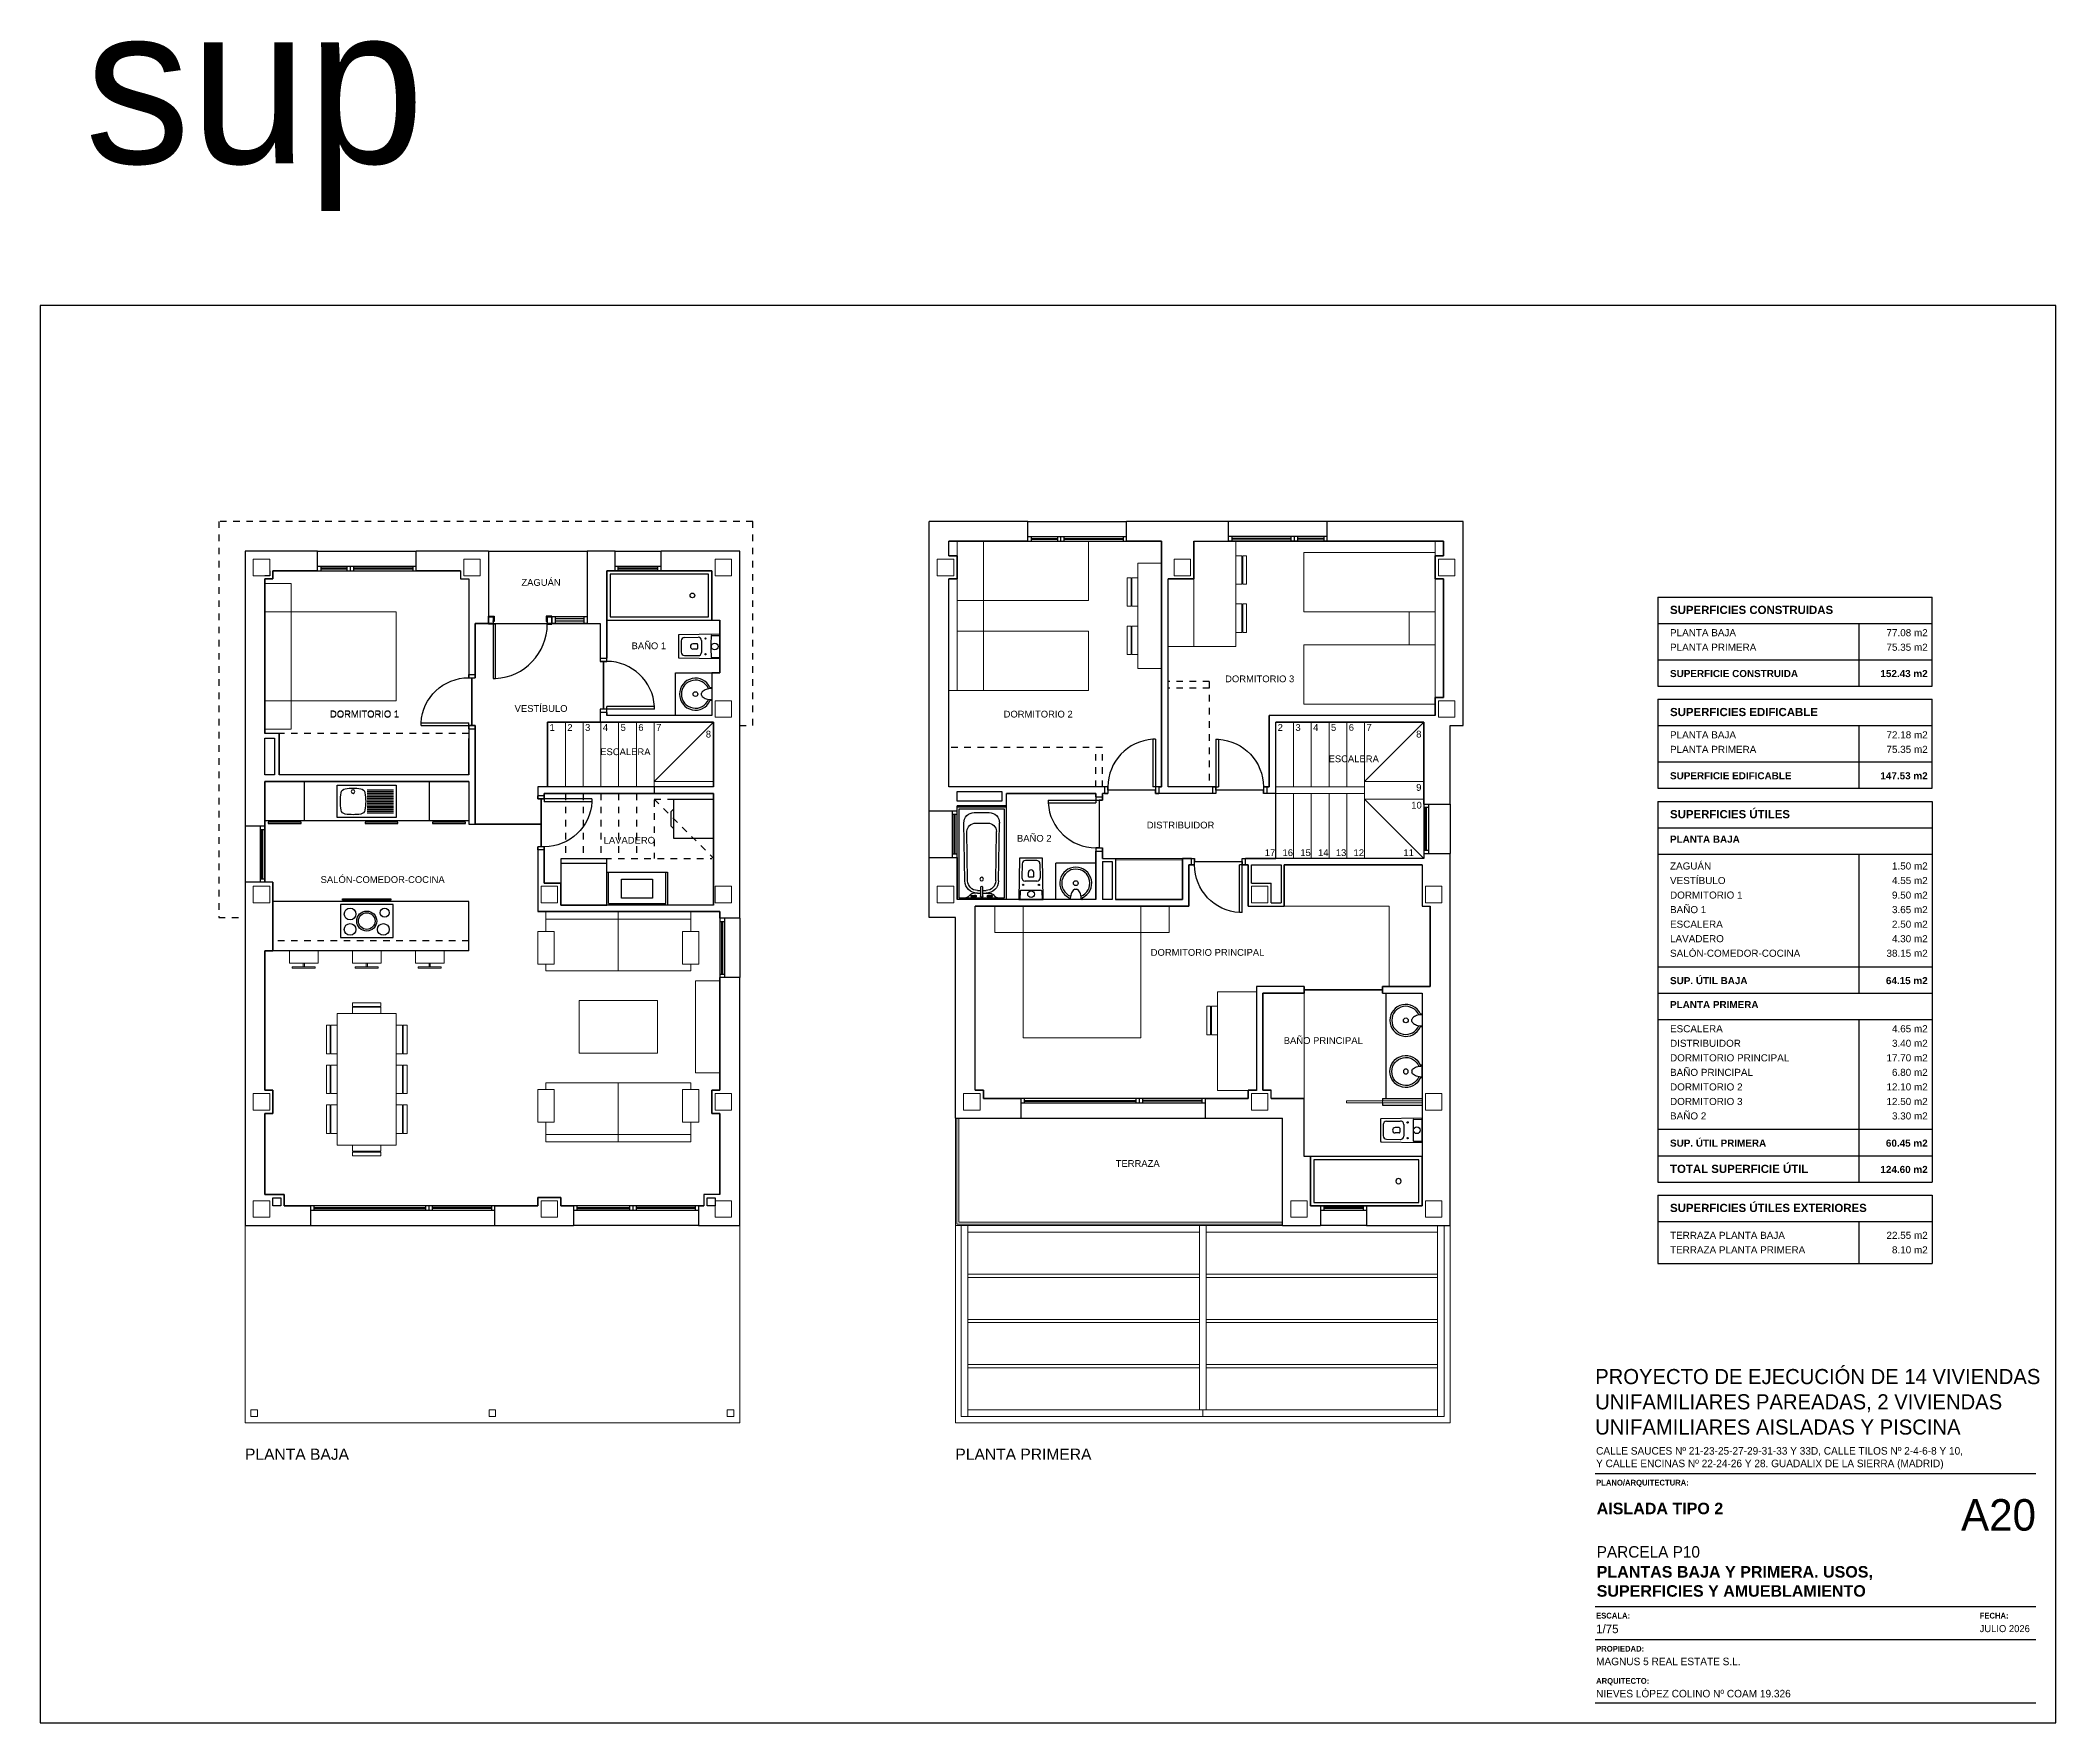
# Model space of a CAD drawing. Header units: millimetres. Extents: x 441156 to 441653, y 4514887 to 4515266.
# Drawn here: x 441363.37 to 441394.01, y 4514887.45 to 4514913.01 of the extents above; entities that cross this region are included whole.
import ezdxf
from ezdxf.enums import TextEntityAlignment as Align

# ---------------------------------------------------------------- set-up
doc = ezdxf.new("R2010")
doc.units = ezdxf.units.MM
doc.linetypes.add('CONTINUA', pattern=[0])
doc.linetypes.add('RAYITAS', pattern=[0.375, 0.25, -0.125])
doc.layers.add('01_cartela', color=6, linetype='Continuous', plot=False)
doc.layers.add('01_superficies', color=30, linetype='Continuous', plot=False)
for name, color, linetype, lineweight in [('01_muebles_B', 254, 'Continuous', 5), ('01_pilares baja', 5, 'Continuous', 20), ('01_varios', 4, 'Continuous', 0)]:
    doc.layers.add(name, color=color, linetype=linetype, lineweight=lineweight)
for name, color, linetype in [('01_muros', 1, 'Continuous'), ('01_proyección', 4, 'RAYITAS'), ('01_puertas', 2, 'Continuous'), ('01_sanitarios', 250, 'Continuous'), ('01_tabiques', 3, 'Continuous'), ('01_texto cartela', 5, 'Continuous'), ('01_textos', 7, 'Continuous'), ('01_ventanas', 2, 'Continuous')]:
    doc.layers.add(name, color=color, linetype=linetype)
doc.styles.add('Century Gothic', font='', dxfattribs={"height": 2})
doc.styles.add('Century Gothic_3', font='', dxfattribs={"height": 4.5})
doc.styles.add('Century Gothic_5', font='', dxfattribs={"height": 2.5})
doc.styles.add('Century Gothic_6', font='', dxfattribs={"height": 11})
doc.styles.add('Estilo1', font='swissel.ttf')
doc.styles.add('NIEVES2', font='sanss___.ttf')
doc.styles.add('NIEVES3', font='swisseb.ttf')
doc.styles.get('Century Gothic').set_extended_font_data('Century Gothic')
doc.styles.get('Century Gothic_3').set_extended_font_data('Century Gothic')
doc.styles.get('Century Gothic_5').set_extended_font_data('Century Gothic')
doc.styles.get('Century Gothic_6').set_extended_font_data('Century Gothic')

msp = doc.modelspace()

# ---------------------------------------------------------------- texts
at = {"layer": '01_texto cartela', "color": 4}
for s, height, style, p in [('SUPERFICIES CONSTRUIDAS', 0.12431, 'NIEVES3', (441388.147, 4514904.293)), ('PLANTA BAJA', 0.10764, 'Estilo1', (441388.147, 4514903.955)), ('PLANTA PRIMERA', 0.10764, 'Estilo1', (441388.147, 4514903.734)), ('SUPERFICIE CONSTRUIDA', 0.10764, 'NIEVES3', (441388.147, 4514903.334)), ('SUPERFICIES EDIFICABLE', 0.12431, 'NIEVES3', (441388.147, 4514902.741)), ('PLANTA BAJA', 0.10764, 'Estilo1', (441388.147, 4514902.403)), ('PLANTA PRIMERA', 0.10764, 'Estilo1', (441388.147, 4514902.182)), ('SUPERFICIE EDIFICABLE', 0.10764, 'NIEVES3', (441388.147, 4514901.781)), ('SUPERFICIES ÚTILES', 0.12431, 'NIEVES3', (441388.147, 4514901.189)), ('PLANTA BAJA', 0.10764, 'NIEVES3', (441388.147, 4514900.817)), ('VESTÍBULO', 0.1076, 'Estilo1', (441388.147, 4514900.189)), ('ZAGUÁN', 0.1076, 'Estilo1', (441388.147, 4514900.41)), ('DORMITORIO 1', 0.10764, 'Estilo1', (441388.147, 4514899.968)), ('BAÑO 1', 0.1076, 'Estilo1', (441388.147, 4514899.747)), ('ESCALERA', 0.1076, 'Estilo1', (441388.147, 4514899.526)), ('LAVADERO', 0.1076, 'Estilo1', (441388.147, 4514899.305)), ('SALÓN-COMEDOR-COCINA', 0.10764, 'Estilo1', (441388.147, 4514899.084)), ('SUP. ÚTIL BAJA', 0.10764, 'NIEVES3', (441388.147, 4514898.668)), ('PLANTA PRIMERA', 0.10764, 'NIEVES3', (441388.147, 4514898.304)), ('ESCALERA', 0.1076, 'Estilo1', (441388.147, 4514897.937)), ('DISTRIBUIDOR', 0.10764, 'Estilo1', (441388.147, 4514897.716)), ('DORMITORIO PRINCIPAL', 0.10764, 'Estilo1', (441388.147, 4514897.495)), ('BAÑO PRINCIPAL', 0.10764, 'Estilo1', (441388.147, 4514897.274)), ('DORMITORIO 2', 0.10764, 'Estilo1', (441388.147, 4514897.053)), ('DORMITORIO 3', 0.10764, 'Estilo1', (441388.147, 4514896.832)), ('BAÑO 2', 0.1076, 'Estilo1', (441388.147, 4514896.612)), ('SUP. ÚTIL PRIMERA', 0.10764, 'NIEVES3', (441388.147, 4514896.199)), ('TOTAL SUPERFICIE ÚTIL', 0.12431, 'NIEVES3', (441388.147, 4514895.799)), ('SUPERFICIES ÚTILES EXTERIORES', 0.12431, 'NIEVES3', (441388.147, 4514895.206)), ('TERRAZA PLANTA BAJA ', 0.10764, 'Estilo1', (441388.147, 4514894.798)), ('TERRAZA PLANTA PRIMERA ', 0.10764, 'Estilo1', (441388.147, 4514894.577))]:
    msp.add_text(s, height=height, dxfattribs=dict(at, style=style)).set_placement(p)
for s, style, p in [('77.08 m2', 'Estilo1', (441392.064, 4514903.955)), ('75.35 m2', 'Estilo1', (441392.064, 4514903.734)), ('152.43 m2', 'NIEVES3', (441392.064, 4514903.334)), ('72.18 m2', 'Estilo1', (441392.064, 4514902.403)), ('75.35 m2', 'Estilo1', (441392.064, 4514902.182)), ('147.53 m2', 'NIEVES3', (441392.064, 4514901.781)), ('1.50 m2', 'Estilo1', (441392.064, 4514900.41)), ('4.55 m2', 'Estilo1', (441392.064, 4514900.189)), ('9.50 m2', 'Estilo1', (441392.064, 4514899.968)), ('3.65 m2', 'Estilo1', (441392.064, 4514899.747)), ('4.30 m2', 'Estilo1', (441392.064, 4514899.305)), ('2.50 m2', 'Estilo1', (441392.064, 4514899.526)), ('38.15 m2', 'Estilo1', (441392.064, 4514899.084)), ('64.15 m2', 'NIEVES3', (441392.064, 4514898.668)), ('4.65 m2', 'Estilo1', (441392.064, 4514897.937)), ('17.70 m2', 'Estilo1', (441392.064, 4514897.495)), ('3.40 m2', 'Estilo1', (441392.064, 4514897.716)), ('6.80 m2', 'Estilo1', (441392.064, 4514897.274)), ('12.10 m2', 'Estilo1', (441392.064, 4514897.053)), ('12.50 m2', 'Estilo1', (441392.064, 4514896.832)), ('3.30 m2', 'Estilo1', (441392.064, 4514896.612)), ('60.45 m2', 'NIEVES3', (441392.064, 4514896.199)), ('124.60 m2', 'NIEVES3', (441392.064, 4514895.799)), ('22.55 m2', 'Estilo1', (441392.064, 4514894.798)), ('8.10 m2', 'Estilo1', (441392.064, 4514894.577))]:
    msp.add_text(s, height=0.1076, dxfattribs=dict(at, style=style)).set_placement(p, align=Align.RIGHT)
at = {"layer": '01_texto cartela', "color": 1}
for s, insert, char_height, width, attachment_point, style in [('sup', (441364.051, 4514913.533), 2.3929, 27.31448, 1, 'Century Gothic_6'), ('A20', (441393.71, 4514890.843), 0.4786, 1.04985, 3, 'Century Gothic_6'), ('\\pt2.3273;AISLADA TIPO 2 ', (441387.032, 4514890.611), 0.17455, 7.00908, 7, 'NIEVES3')]:
    msp.add_mtext(s, dxfattribs=dict(at, insert=insert, char_height=char_height, width=width, attachment_point=attachment_point, style=style))
at = {"layer": '01_texto cartela'}
for s, insert, char_height, width, attachment_point, style in [('\\PPROYECTO DE EJECUCIÓN DE 14 VIVIENDAS UNIFAMILIARES PAREADAS, 2 VIVIENDAS UNIFAMILIARES AISLADAS Y PISCINA', (441387.009, 4514893.204), 0.23, 6.82217, 1, 'Century Gothic_3'), ('CALLE SAUCES Nº 21-23-25-27-29-31-33 Y 33D, CALLE TILOS Nº 2-4-6-8 Y 10, \\PY CALLE ENCINAS Nº 22-24-26 Y 28. GUADALIX DE LA SIERRA (MADRID)', (441387.023, 4514891.634), 0.11455, 9.24681, 1, 'Century Gothic'), ('{\\fCentury Gothic|b1|i0|c0|p34;PLANO/ARQUITECTURA: }', (441387.023, 4514891.137), 0.08701, 2.11715, 1, 'Century Gothic'), ('\\pt2.3273;\\PPARCELA P10', (441387.032, 4514889.952), 0.17455, 7.00908, 7, 'Century Gothic_5'), ('\\pt2.3273;PLANTAS BAJA Y PRIMERA. USOS, \\PSUPERFICIES Y AMUEBLAMIENTO', (441387.032, 4514889.358), 0.17455, 7.00908, 7, 'NIEVES3'), ('{\\fCentury Gothic|b1|i0|c0|p34;ESCALA: }', (441387.023, 4514889.116), 0.08701, 2.11715, 1, 'Century Gothic'), ('{\\fCentury Gothic|b1|i0|c0|p34;FECHA: }', (441392.854, 4514889.116), 0.08701, 2.11715, 1, 'Century Gothic'), ('1/75', (441387.023, 4514888.937), 0.1309, 2.11715, 1, 'Century Gothic'), ('JULIO 2026', (441392.854, 4514888.929), 0.1069, 3.50438, 1, 'Century Gothic'), ('{\\fCentury Gothic|b1|i0|c0|p34;PROPIEDAD:}', (441387.023, 4514888.613), 0.08701, 0.83709, 1, 'Century Gothic'), ('MAGNUS 5 REAL ESTATE S.L.', (441387.023, 4514888.434), 0.11455, 4.88231, 1, 'Century Gothic'), ('{\\fCentury Gothic|b1|i0|c0|p34;ARQUITECTO:}', (441387.023, 4514888.124), 0.08701, 0.83709, 1, 'Century Gothic'), ('NIEVES LÓPEZ COLINO Nº COAM 19.326', (441387.023, 4514887.945), 0.11455, 3.65153, 1, 'Century Gothic')]:
    msp.add_mtext(s, dxfattribs=dict(at, insert=insert, char_height=char_height, width=width, attachment_point=attachment_point, style=style))
at = {"layer": '01_textos', "style": 'NIEVES2'}
for s, height, p in [('ZAGUÁN', 0.1026, (441370.984, 4514904.721, 0)), ('BAÑO 1', 0.1026, (441372.623, 4514903.758, 0)), ('DORMITORIO 3', 0.10256, (441381.909, 4514903.256, 0)), ('DORMITORIO 1', 0.10256, (441368.301, 4514902.726, 0)), ('DORMITORIO 1', 0.10256, (441368.301, 4514902.716, 0)), ('VESTÍBULO', 0.1026, (441370.984, 4514902.806, 0)), ('DORMITORIO 2', 0.10256, (441378.541, 4514902.72, 0)), ('1', 0.103, (441371.153, 4514902.517)), ('2', 0.103, (441371.423, 4514902.517)), ('3', 0.103, (441371.693, 4514902.517)), ('4', 0.103, (441371.963, 4514902.517)), ('5', 0.103, (441372.233, 4514902.517)), ('6', 0.103, (441372.503, 4514902.517)), ('7', 0.103, (441372.773, 4514902.517)), ('8', 0.103, (441373.529, 4514902.416)), ('2', 0.103, (441382.222, 4514902.517)), ('3', 0.103, (441382.492, 4514902.517)), ('4', 0.103, (441382.762, 4514902.517)), ('5', 0.103, (441383.032, 4514902.517)), ('6', 0.103, (441383.302, 4514902.517)), ('7', 0.103, (441383.572, 4514902.517)), ('8', 0.103, (441384.328, 4514902.416)), ('ESCALERA', 0.1026, (441372.266, 4514902.148, 0)), ('ESCALERA ', 0.1026, (441383.358, 4514902.041, 0)), ('9', 0.103, (441384.328, 4514901.606)), ('10', 0.1026, (441384.293, 4514901.336)), ('BAÑO 2', 0.1026, (441378.482, 4514900.833, 0)), ('DISTRIBUIDOR', 0.10256, (441380.706, 4514901.034, 0)), ('LAVADERO', 0.1026, (441372.326, 4514900.804, 0)), ('17', 0.1026, (441382.066, 4514900.615)), ('16', 0.1026, (441382.336, 4514900.615)), ('15', 0.1026, (441382.606, 4514900.615)), ('14', 0.1026, (441382.876, 4514900.615)), ('13', 0.1026, (441383.146, 4514900.615)), ('12', 0.1026, (441383.416, 4514900.615)), ('11', 0.1026, (441384.174, 4514900.615)), ('SALÓN-COMEDOR-COCINA', 0.10256, (441368.576, 4514900.206, 0)), ('SALÓN-COMEDOR-COCINA', 0.10256, (441368.576, 4514900.206, 0)), ('DORMITORIO PRINCIPAL', 0.10256, (441381.116, 4514899.099, 0)), ('BAÑO PRINCIPAL', 0.10256, (441382.876, 4514897.76, 0)), ('TERRAZA', 0.1026, (441380.054, 4514895.892, 0))]:
    msp.add_text(s, height=height, dxfattribs=at).set_placement(p, align=Align.CENTER)
at = {"layer": '01_textos', "color": 5, "style": 'Estilo1'}
for s, p in [('PLANTA BAJA', (441366.484, 4514891.441)), ('PLANTA PRIMERA', (441377.283, 4514891.441, 0))]:
    msp.add_text(s, height=0.16973, dxfattribs=at).set_placement(p)

# ---------------------------------------------------------------- blocks, each defined once
blk = doc.blocks.new('P725-10')
for p, q in [((-0.05, 0.824), (-0.091, 0.824)), ((-0.091, 0.824), (-0.091, 0.1)), ((-0.05, 0.824), (-0.05, 0)), ((-0.775, 0.1), (-0.825, 0.1)), ((-0.825, 0), (-0.775, 0)), ((-0.775, 0.1), (-0.775, 0)), ((0, 0.1), (-0.091, 0.1)), ((-0.05, 0), (0, 0))]:
    blk.add_line(p, q)
blk.add_arc((-0.05, 0.1), 0.725, 93.2758, 180)
blk = doc.blocks.new('duravit inodoro cisterna')
at = {"layer": '01_sanitarios', "linetype": 'Continuous'}
for p, q in [((-0.136, 0.541), (-0.14, 0.331)), ((0.086, 0.59), (-0.086, 0.59)), ((-0.04, 0.35), (-0.04, 0.41)), ((0.03, 0.34), (-0.03, 0.34)), ((0.04, 0.35), (0.04, 0.41)), ((0.136, 0.541), (0.14, 0.331)), ((-0.166, 0.127), (-0.168, 0)), ((0.09, 0.28), (-0.09, 0.28)), ((0.166, 0.127), (0.168, 0))]:
    blk.add_line(p, q, dxfattribs=at)
at = {"layer": '01_sanitarios', "linetype": 'Continuous', "flags": 128}
blk.add_lwpolyline([(0.181, 0, 0.414214), (0.185, 0.004), (0.185, 0.005), (0.175, 0.626, 0.436396), (0.171, 0.63), (-0.171, 0.63, 0.436396), (-0.175, 0.626), (-0.185, 0.005), (-0.185, 0.004, 0.414214), (-0.181, 0)], format="xyb", close=True, dxfattribs=at)
at = {"layer": '01_sanitarios', "linetype": 'Continuous'}
for centre, radius in [((-0.12, 0.22), 0.01), ((0, 0.08), 0.051), ((0.12, 0.22), 0.01)]:
    blk.add_circle(centre, radius, dxfattribs=at)
for centre, radius, start, end in [((-0.09, 0.33), 0.05, 179.076, 270), ((-0.086, 0.54), 0.05, 90, 179.076), ((0, 0.41), 0.04, 0, 180), ((-0.03, 0.35), 0.01, 180, 270), ((0.03, 0.35), 0.01, 270, 0), ((0.086, 0.54), 0.05, 0.924, 90), ((0.09, 0.33), 0.05, 270, 0.924), ((-0.159, 0.127), 0.007, 93.0641, 179.076), ((0, -2.844), 2.982, 86.9359, 93.0641), ((0.159, 0.127), 0.007, 0.924, 86.9359)]:
    blk.add_arc(centre, radius, start, end, dxfattribs=at)
blk = doc.blocks.new('lav-encimera 2')
at = {"layer": '01_sanitarios'}
for p, q in [((-0.174, -0.017), (-0.174, 0.017)), ((-0.003, 0.107), (-0.019, 0.107)), ((0, 0.104), (0, -0.104)), ((-0.003, -0.107), (-0.019, -0.107))]:
    blk.add_line(p, q, dxfattribs=at)
blk.add_circle((-0.275, 0), 0.04, dxfattribs=at)
for centre, radius, start, end in [((-0.275, 0), 0.27, 24.8749, 335.1251), ((-0.275, 0), 0.237, 22.0656, 338.0564), ((-0.122, 0), 0.0553, 135.6956, 162.5904), ((-0.047, -0.072), 0.159, 106.8165, 135.6956), ((-0.003, -0.217), 0.311, 89.383, 106.8165), ((-0.018, 0.121), 0.0142, 210.5291, 266.214), ((-0.003, 0.104), 0.003, 360, 83.3159), ((-0.122, 0), 0.0553, 197.9532, 224.3044), ((-0.047, 0.073), 0.159, 224.3044, 253.1835), ((-0.003, 0.218), 0.311, 253.1835, 270.617), ((-0.018, -0.121), 0.0142, 93.786, 149.4709), ((-0.003, -0.104), 0.003, 276.6841, 360)]:
    blk.add_arc(centre, radius, start, end, dxfattribs=at)
blk = doc.blocks.new('Bañera-Rectangular con grifo-3D - 1700 x 800 x 498mm-789295-PRIMERA SUPERFICIES Y MOBILIARIO')
at = {"layer": '01_sanitarios', "linetype": 'CONTINUA'}
for p, q in [((-0.475, -0.84), (-0.475, -0.09)), ((0.925, -0.84), (0.925, -0.09))]:
    blk.add_line(p, q, dxfattribs=at)
at = {"layer": '01_sanitarios'}
for p, q in [((0.925, -0.09), (-0.475, -0.09)), ((-0.449, -0.814), (-0.449, -0.116)), ((-0.449, -0.116), (0.899, -0.116)), ((0.643, -0.209), (-0.237, -0.195)), ((0.642, -0.251), (-0.109, -0.239)), ((0.845, -0.298), (0.884, -0.259)), ((0.867, -0.299), (0.867, -0.365)), ((0.867, -0.299), (0.882, -0.299)), ((0.882, -0.299), (0.882, -0.365)), ((0.899, -0.116), (0.899, -0.814)), ((-0.395, -0.35), (-0.395, -0.58)), ((-0.235, -0.375), (-0.235, -0.555)), ((0.875, -0.452), (0.737, -0.452)), ((0.737, -0.478), (0.875, -0.478)), ((0.788, -0.399), (0.788, -0.452)), ((0.788, -0.478), (0.788, -0.531)), ((0.83, -0.399), (0.83, -0.334)), ((0.83, -0.399), (0.83, -0.452)), ((0.83, -0.478), (0.83, -0.531)), ((0.83, -0.531), (0.83, -0.596)), ((0.867, -0.631), (0.867, -0.565)), ((0.882, -0.565), (0.882, -0.631)), ((0.925, -0.84), (-0.475, -0.84)), ((0.899, -0.814), (-0.449, -0.814)), ((0.643, -0.721), (-0.237, -0.735)), ((0.642, -0.679), (-0.109, -0.691)), ((0.845, -0.632), (0.884, -0.671)), ((0.882, -0.631), (0.867, -0.631))]:
    blk.add_line(p, q, dxfattribs=at)
blk.add_circle((0.615, -0.465), 0.0275, dxfattribs=at)
for centre, radius, start, end in [((-0.241, -0.349), 0.154, 88.3237, 180.683), ((-0.103, -0.371), 0.132, 92.9253, 181.402), ((0.64, -0.399), 0.148, 360, 89.1455), ((0.64, -0.399), 0.19, 0, 89.0868), ((0.88, -0.334), 0.05, 135, 180), ((0.849, -0.223), 0.05, 315.0032, 0), ((-0.241, -0.581), 0.154, 179.317, 271.6763), ((-0.103, -0.559), 0.132, 178.598, 267.0747), ((0.64, -0.531), 0.148, 270.921, 0), ((0.64, -0.531), 0.19, 270.9751, 0), ((0.88, -0.596), 0.05, 180, 224.8463), ((0.875, -0.365), 0.017, 116.179, 63.821), ((0.875, -0.565), 0.017, 296.179, 243.821), ((0.875, -0.465), 0.019, 223.1736, 136.8264), ((0.875, -0.365), 0.0075, 180, 0), ((0.875, -0.565), 0.0075, 0, 180), ((0.875, -0.465), 0.013, 270, 90), ((0.849, -0.707), 0.05, 0, 45.0092)]:
    blk.add_arc(centre, radius, start, end, dxfattribs=at)
blk.add_ellipse((0.737, -0.465), major_axis=(0, 0.013), ratio=0.955769, start_param=0, end_param=3.141593, dxfattribs=at)
blk = doc.blocks.new('lavadora')
blk.add_lwpolyline([(0.6, 0), (0, 0), (0, 0.6), (0.6, 0.6)], close=True)
blk.add_lwpolyline([(0.6, 0.45), (0.64, 0.41), (0.64, 0.19), (0.6, 0.15)])
blk = doc.blocks.new('5-fuegos')
blk.add_lwpolyline([(-0.4, -0.25), (0.4, -0.25), (0.4, 0.25), (-0.4, 0.25)], close=True)
for centre, radius in [((-0.253, 0.107), 0.089), ((0, 0), 0.152), ((0, 0), 0.127), ((0.273, 0.127), 0.0693), ((-0.253, -0.127), 0.089), ((0.253, -0.127), 0.089)]:
    blk.add_circle(centre, radius)
blk = doc.blocks.new('A$C0D2B3CAA')
at = {"layer": '01_sanitarios', "ltscale": 0.5}
for p, q in [((0.49, 0.9), (0, 0.9)), ((0, 0.9), (0, 0)), ((0.07, 0.459), (0.07, 0.855)), ((0.095, 0.459), (0.095, 0.855)), ((0.12, 0.459), (0.12, 0.855)), ((0.145, 0.459), (0.145, 0.855)), ((0.17, 0.459), (0.17, 0.855)), ((0.195, 0.459), (0.195, 0.855)), ((0.22, 0.459), (0.22, 0.855)), ((0.245, 0.459), (0.245, 0.855)), ((0.27, 0.459), (0.27, 0.855)), ((0.295, 0.459), (0.295, 0.855)), ((0.32, 0.459), (0.32, 0.855)), ((0.345, 0.459), (0.345, 0.855)), ((0.37, 0.459), (0.37, 0.855)), ((0.395, 0.459), (0.395, 0.855)), ((0.42, 0.459), (0.42, 0.855)), ((0.49, 0), (0.49, 0.9)), ((0, 0), (0.49, 0))]:
    blk.add_line(p, q, dxfattribs=at)
blk.add_circle((0.394, 0.242), 0.0275, dxfattribs=at)
for centre, radius, start, end in [((0.793, 0.242), 0.75, 170.9213, 189.0787), ((0.126, 0.349), 0.075, 100.1148, 170.9213), ((0.245, -0.316), 0.75, 79.8852, 100.1148), ((0.364, 0.349), 0.075, 9.0787, 79.8852), ((-0.303, 0.242), 0.75, 350.9213, 9.0787), ((0.126, 0.135), 0.075, 189.0787, 259.8852), ((0.245, 0.8), 0.75, 259.8852, 280.1148), ((0.364, 0.135), 0.075, 280.1148, 350.9213)]:
    blk.add_arc(centre, radius, start, end, dxfattribs=at)

# ---------------------------------------------------------------- linework, layer by layer
for p, q in [((441366.859, 4514904.95), (441366.859, 4514904.875)), ((441366.859, 4514904.875), (441366.784, 4514904.875))]:
    msp.add_line(p, q)
at = {"layer": '01_cartela', "color": 1}
msp.add_lwpolyline([(441363.372, 4514908.981), (441363.372, 4514887.446), (441394.01, 4514887.446), (441394.01, 4514908.981)], close=True, dxfattribs=at)
at = {"layer": '01_muebles_B', "linetype": 'CONTINUA'}
for p, q in [((441377.708, 4514905.4, 0), (441377.708, 4514904.5, 0)), ((441381.546, 4514903.8, 0), (441381.546, 4514905.4, 0)), ((441384.578, 4514905.4, 0), (441384.578, 4514902.75)), ((441380.058, 4514903.465, 0), (441380.058, 4514905.065, 0)), ((441380.418, 4514905.065, 0), (441380.058, 4514905.065, 0)), ((441367.184, 4514904.325), (441367.184, 4514902.975)), ((441377.708, 4514904.03, 0), (441377.708, 4514903.13, 0)), ((441380.518, 4514903.8, 0), (441381.546, 4514903.8, 0)), ((441380.418, 4514903.465, 0), (441380.058, 4514903.465, 0)), ((441377.308, 4514903.13, 0), (441377.183, 4514903.13)), ((441372.159, 4514899.77), (441372.159, 4514898.87)), ((441373.259, 4514899.655), (441371.059, 4514899.655)), ((441380.103, 4514899.455, 0), (441378.313, 4514899.455, 0)), ((441372.159, 4514896.27), (441372.159, 4514897.17)), ((441373.259, 4514896.385), (441371.059, 4514896.385))]:
    msp.add_line(p, q, dxfattribs=at)
at = {"layer": '01_muebles_B', "linetype": 'CONTINUA', "elevation": 0}
for points in [[(441377.308, 4514904.5), (441379.308, 4514904.5), (441379.308, 4514905.4), (441377.308, 4514905.4)], [(441384.578, 4514904.325), (441382.578, 4514904.325), (441382.578, 4514905.225), (441384.578, 4514905.225)], [(441381.64, 4514905.177), (441381.64, 4514904.745), (441381.546, 4514904.745), (441381.546, 4514905.177)], [(441381.709, 4514905.177), (441381.709, 4514904.745), (441381.651, 4514904.745), (441381.651, 4514905.177)], [(441379.895, 4514904.842), (441379.895, 4514904.41), (441379.953, 4514904.41), (441379.953, 4514904.842)], [(441379.964, 4514904.842), (441379.964, 4514904.41), (441380.058, 4514904.41), (441380.058, 4514904.842)], [(441377.309, 4514904.03), (441377.309, 4514904.5), (441377.708, 4514904.5), (441377.708, 4514904.03)], [(441381.64, 4514904.445), (441381.64, 4514904.014), (441381.546, 4514904.014), (441381.546, 4514904.445)], [(441381.709, 4514904.445), (441381.709, 4514904.014), (441381.651, 4514904.014), (441381.651, 4514904.445)], [(441384.179, 4514903.825), (441384.179, 4514904.325), (441384.578, 4514904.325), (441384.578, 4514903.825)], [(441377.308, 4514903.13), (441379.308, 4514903.13), (441379.308, 4514904.03), (441377.308, 4514904.03)], [(441379.895, 4514904.11), (441379.895, 4514903.679), (441379.953, 4514903.679), (441379.953, 4514904.11)], [(441379.964, 4514904.11), (441379.964, 4514903.679), (441380.058, 4514903.679), (441380.058, 4514904.11)], [(441384.578, 4514902.925), (441382.578, 4514902.925), (441382.578, 4514903.825), (441384.578, 4514903.825)], [(441378.313, 4514899.854), (441377.883, 4514899.854), (441377.883, 4514899.455), (441378.313, 4514899.455)], [(441378.313, 4514897.855), (441378.313, 4514899.855), (441380.103, 4514899.855), (441380.103, 4514897.855)], [(441380.103, 4514899.854), (441380.534, 4514899.854), (441380.534, 4514899.455), (441380.103, 4514899.455)], [(441381.268, 4514897.054), (441381.858, 4514897.054), (441381.858, 4514898.554), (441381.268, 4514898.554)], [(441381.105, 4514898.332), (441381.105, 4514897.9), (441381.163, 4514897.9), (441381.163, 4514898.332)], [(441381.174, 4514898.332), (441381.174, 4514897.9), (441381.268, 4514897.9), (441381.268, 4514898.332)]]:
    msp.add_lwpolyline(points, close=True, dxfattribs=at)
at = {"layer": '01_muebles_B', "linetype": 'CONTINUA'}
for points in [[(441366.784, 4514904.325), (441366.784, 4514904.755), (441367.184, 4514904.755), (441367.184, 4514904.325)], [(441368.784, 4514902.975), (441366.784, 4514902.975), (441366.784, 4514904.325), (441368.784, 4514904.325)], [(441366.784, 4514902.975), (441366.784, 4514902.544), (441367.184, 4514902.544), (441367.184, 4514902.975)], [(441370.934, 4514899.47), (441370.934, 4514898.97), (441371.184, 4514898.97), (441371.184, 4514899.47)], [(441373.384, 4514899.47), (441373.384, 4514898.97), (441373.134, 4514898.97), (441373.134, 4514899.47)], [(441367.552, 4514898.913), (441367.552, 4514898.933), (441367.202, 4514898.933), (441367.202, 4514898.913)], [(441367.386, 4514898.933), (441367.386, 4514898.989), (441367.366, 4514898.989), (441367.366, 4514898.933)], [(441368.159, 4514898.913), (441368.159, 4514898.933), (441368.509, 4514898.933), (441368.509, 4514898.913)], [(441368.324, 4514898.933), (441368.324, 4514898.989), (441368.344, 4514898.989), (441368.344, 4514898.933)], [(441369.116, 4514898.913), (441369.116, 4514898.933), (441369.466, 4514898.933), (441369.466, 4514898.913)], [(441369.281, 4514898.933), (441369.281, 4514898.989), (441369.301, 4514898.989), (441369.301, 4514898.933)], [(441373.704, 4514897.321), (441373.33, 4514897.321), (441373.33, 4514898.718), (441373.704, 4514898.718)], [(441367.884, 4514896.222), (441367.884, 4514898.222), (441368.784, 4514898.222), (441368.784, 4514896.222)], [(441368.118, 4514898.385), (441368.55, 4514898.385), (441368.55, 4514898.327), (441368.118, 4514898.327)], [(441368.118, 4514898.316), (441368.55, 4514898.316), (441368.55, 4514898.222), (441368.118, 4514898.222)], [(441372.753, 4514897.62), (441372.753, 4514898.42), (441371.564, 4514898.42), (441371.564, 4514897.62)], [(441367.721, 4514897.611), (441367.721, 4514898.043), (441367.779, 4514898.043), (441367.779, 4514897.611)], [(441367.79, 4514897.611), (441367.79, 4514898.043), (441367.884, 4514898.043), (441367.884, 4514897.611)], [(441368.878, 4514897.611), (441368.878, 4514898.043), (441368.784, 4514898.043), (441368.784, 4514897.611)], [(441368.947, 4514897.611), (441368.947, 4514898.043), (441368.889, 4514898.043), (441368.889, 4514897.611)], [(441367.721, 4514897.006), (441367.721, 4514897.438), (441367.779, 4514897.438), (441367.779, 4514897.006)], [(441367.79, 4514897.006), (441367.79, 4514897.438), (441367.884, 4514897.438), (441367.884, 4514897.006)], [(441368.878, 4514897.006), (441368.878, 4514897.438), (441368.784, 4514897.438), (441368.784, 4514897.006)], [(441368.947, 4514897.006), (441368.947, 4514897.438), (441368.889, 4514897.438), (441368.889, 4514897.006)], [(441370.934, 4514896.569), (441370.934, 4514897.069), (441371.184, 4514897.069), (441371.184, 4514896.569)], [(441373.384, 4514896.569), (441373.384, 4514897.069), (441373.134, 4514897.069), (441373.134, 4514896.569)], [(441367.721, 4514896.401), (441367.721, 4514896.833), (441367.779, 4514896.833), (441367.779, 4514896.401)], [(441367.79, 4514896.401), (441367.79, 4514896.833), (441367.884, 4514896.833), (441367.884, 4514896.401)], [(441368.878, 4514896.401), (441368.878, 4514896.833), (441368.784, 4514896.833), (441368.784, 4514896.401)], [(441368.947, 4514896.401), (441368.947, 4514896.833), (441368.889, 4514896.833), (441368.889, 4514896.401)], [(441368.118, 4514896.128), (441368.55, 4514896.128), (441368.55, 4514896.222), (441368.118, 4514896.222)], [(441368.118, 4514896.059), (441368.55, 4514896.059), (441368.55, 4514896.117), (441368.118, 4514896.117)]]:
    msp.add_lwpolyline(points, close=True, dxfattribs=at)
at = {"layer": '01_muebles_B', "linetype": 'CONTINUA', "elevation": 0}
msp.add_lwpolyline([(441380.908, 4514903.8), (441380.908, 4514904.825)], dxfattribs=at)
at = {"layer": '01_muebles_B', "linetype": 'CONTINUA'}
for points in [[(441371.059, 4514899.47), (441371.059, 4514899.77), (441373.259, 4514899.77), (441373.259, 4514899.47)], [(441367.159, 4514899.175), (441367.159, 4514898.989), (441367.594, 4514898.989), (441367.594, 4514899.175)], [(441368.552, 4514899.175), (441368.552, 4514898.989), (441368.117, 4514898.989), (441368.117, 4514899.175)], [(441369.509, 4514899.175), (441369.509, 4514898.989), (441369.074, 4514898.989), (441369.074, 4514899.175)], [(441373.259, 4514898.97), (441373.259, 4514898.87), (441371.059, 4514898.87), (441371.059, 4514898.97)], [(441373.259, 4514897.069), (441373.259, 4514897.17), (441371.059, 4514897.17), (441371.059, 4514897.069)], [(441371.059, 4514896.569), (441371.059, 4514896.27), (441373.259, 4514896.27), (441373.259, 4514896.569)]]:
    msp.add_lwpolyline(points, dxfattribs=at)
at = {"layer": '01_muros'}
for p, q in [((441376.883, 4514901.295), (441376.883, 4514905.7)), ((441378.383, 4514905.7, 0), (441376.883, 4514905.7, 0)), ((441378.383, 4514905.4, 0), (441378.383, 4514905.7, 0)), ((441379.883, 4514905.4, 0), (441379.883, 4514905.7, 0)), ((441381.433, 4514905.7, 0), (441379.883, 4514905.7, 0)), ((441381.433, 4514905.4, 0), (441381.433, 4514905.7, 0)), ((441385.003, 4514905.7, 0), (441382.933, 4514905.7, 0)), ((441382.933, 4514905.4, 0), (441382.933, 4514905.7, 0)), ((441385.003, 4514902.6), (441385.003, 4514905.7)), ((441366.484, 4514905.25), (441366.484, 4514901.067)), ((441367.584, 4514905.25), (441366.484, 4514905.25)), ((441367.584, 4514904.95), (441367.584, 4514905.25)), ((441370.184, 4514905.25), (441369.084, 4514905.25)), ((441369.084, 4514904.95), (441369.084, 4514905.25)), ((441370.184, 4514905.25), (441370.184, 4514904.15)), ((441371.684, 4514905.25), (441371.684, 4514904.15)), ((441372.109, 4514905.25), (441371.684, 4514905.25)), ((441372.109, 4514904.95), (441372.109, 4514905.25)), ((441374.004, 4514905.25), (441372.809, 4514905.25)), ((441372.809, 4514904.95), (441372.809, 4514905.25)), ((441374.004, 4514899.67), (441374.004, 4514905.25)), ((441384.803, 4514901.405), (441384.803, 4514902.6)), ((441384.803, 4514902.6, 0), (441385.003, 4514902.6, 0)), ((441377.308, 4514901.295, 0), (441376.883, 4514901.295)), ((441384.403, 4514901.405), (441384.803, 4514901.405)), ((441366.784, 4514901.067, 0), (441366.484, 4514901.067, 0)), ((441384.403, 4514900.655), (441384.803, 4514900.655)), ((441384.803, 4514895), (441384.803, 4514900.655)), ((441376.883, 4514899.68), (441376.883, 4514900.595)), ((441376.883, 4514900.595), (441377.308, 4514900.595)), ((441366.484, 4514900.217), (441366.484, 4514895)), ((441366.909, 4514900.217, 0), (441366.484, 4514900.217, 0)), ((441374.004, 4514899.67, 0), (441373.704, 4514899.67, 0)), ((441377.283, 4514899.68), (441376.883, 4514899.68)), ((441377.283, 4514896.63), (441377.283, 4514899.68)), ((441374.004, 4514898.77, 0), (441373.704, 4514898.77, 0)), ((441374.004, 4514895), (441374.004, 4514898.77)), ((441378.278, 4514896.93), (441378.278, 4514896.63)), ((441381.078, 4514896.93, 0), (441381.078, 4514896.63, 0)), ((441377.283, 4514896.63), (441378.278, 4514896.63)), ((441381.078, 4514896.63), (441382.258, 4514896.63)), ((441382.258, 4514895), (441382.258, 4514896.63)), ((441367.479, 4514895.3), (441367.479, 4514895)), ((441370.279, 4514895.3, 0), (441370.279, 4514895, 0)), ((441371.479, 4514895.3, 0), (441371.479, 4514895, 0)), ((441373.379, 4514895.3, 0), (441373.379, 4514895, 0)), ((441382.833, 4514895.3, 0), (441382.833, 4514895, 0)), ((441383.533, 4514895.3, 0), (441383.533, 4514895, 0)), ((441366.484, 4514895), (441367.479, 4514895)), ((441370.279, 4514895, 0), (441371.479, 4514895, 0)), ((441373.379, 4514895), (441374.004, 4514895)), ((441382.258, 4514895), (441382.833, 4514895)), ((441383.533, 4514895), (441384.803, 4514895, 0))]:
    msp.add_line(p, q, dxfattribs=at)
at = {"layer": '01_pilares baja'}
for points in [[(441366.859, 4514904.875), (441366.609, 4514904.875), (441366.609, 4514905.125), (441366.859, 4514905.125), (441366.859, 4514904.875)], [(441370.059, 4514904.875), (441369.809, 4514904.875), (441369.809, 4514905.125), (441370.059, 4514905.125), (441370.059, 4514904.875)], [(441373.629, 4514905.125), (441373.879, 4514905.125), (441373.879, 4514904.875), (441373.629, 4514904.875), (441373.629, 4514905.125)], [(441377.258, 4514904.875), (441377.008, 4514904.875), (441377.008, 4514905.125), (441377.258, 4514905.125), (441377.258, 4514904.875)], [(441380.858, 4514904.875), (441380.608, 4514904.875), (441380.608, 4514905.125), (441380.858, 4514905.125), (441380.858, 4514904.875)], [(441384.628, 4514905.125), (441384.878, 4514905.125), (441384.878, 4514904.875), (441384.628, 4514904.875), (441384.628, 4514905.125)], [(441373.629, 4514902.975), (441373.879, 4514902.975), (441373.879, 4514902.725), (441373.629, 4514902.725), (441373.629, 4514902.975)], [(441384.628, 4514902.975), (441384.878, 4514902.975), (441384.878, 4514902.725), (441384.628, 4514902.725), (441384.628, 4514902.975)], [(441366.859, 4514899.905), (441366.609, 4514899.905), (441366.609, 4514900.155), (441366.859, 4514900.155), (441366.859, 4514899.905)], [(441371.234, 4514899.905), (441370.984, 4514899.905), (441370.984, 4514900.155), (441371.234, 4514900.155), (441371.234, 4514899.905)], [(441373.629, 4514899.905), (441373.879, 4514899.905), (441373.879, 4514900.155), (441373.629, 4514900.155), (441373.629, 4514899.905)], [(441377.258, 4514899.905), (441377.008, 4514899.905), (441377.008, 4514900.155), (441377.258, 4514900.155), (441377.258, 4514899.905)], [(441382.033, 4514899.905), (441381.783, 4514899.905), (441381.783, 4514900.155), (441382.033, 4514900.155), (441382.033, 4514899.905)], [(441384.428, 4514899.905), (441384.678, 4514899.905), (441384.678, 4514900.155), (441384.428, 4514900.155), (441384.428, 4514899.905)], [(441366.859, 4514896.755), (441366.609, 4514896.755), (441366.609, 4514897.005), (441366.859, 4514897.005), (441366.859, 4514896.755)], [(441373.629, 4514896.755), (441373.879, 4514896.755), (441373.879, 4514897.005), (441373.629, 4514897.005), (441373.629, 4514896.755)], [(441377.658, 4514896.755), (441377.408, 4514896.755), (441377.408, 4514897.005), (441377.658, 4514897.005), (441377.658, 4514896.755)], [(441382.033, 4514896.755), (441381.783, 4514896.755), (441381.783, 4514897.005), (441382.033, 4514897.005), (441382.033, 4514896.755)], [(441384.428, 4514896.755), (441384.678, 4514896.755), (441384.678, 4514897.005), (441384.428, 4514897.005), (441384.428, 4514896.755)], [(441366.859, 4514895.125), (441366.609, 4514895.125), (441366.609, 4514895.375), (441366.859, 4514895.375), (441366.859, 4514895.125)], [(441371.234, 4514895.125), (441370.984, 4514895.125), (441370.984, 4514895.375), (441371.234, 4514895.375), (441371.234, 4514895.125)], [(441373.629, 4514895.125), (441373.879, 4514895.125), (441373.879, 4514895.375), (441373.629, 4514895.375), (441373.629, 4514895.125)], [(441382.383, 4514895.125), (441382.633, 4514895.125), (441382.633, 4514895.375), (441382.383, 4514895.375), (441382.383, 4514895.125)], [(441384.428, 4514895.125), (441384.678, 4514895.125), (441384.678, 4514895.375), (441384.428, 4514895.375), (441384.428, 4514895.125)]]:
    msp.add_lwpolyline(points, close=True, dxfattribs=at)
at = {"layer": '01_proyección', "color": 120, "ltscale": 0.25}
for p, q in [((441381.143, 4514903.265, 0), (441380.518, 4514903.265, 0)), ((441381.143, 4514903.165, 0), (441380.518, 4514903.165, 0)), ((441381.143, 4514903.265, 0), (441381.143, 4514901.665, 0)), ((441369.884, 4514902.475), (441367.004, 4514902.475)), ((441379.518, 4514902.265), (441377.183, 4514902.265)), ((441379.418, 4514901.665, 0), (441379.418, 4514902.265, 0)), ((441379.518, 4514901.665, 0), (441379.518, 4514902.265, 0)), ((441371.354, 4514901.565), (441371.354, 4514900.58)), ((441371.624, 4514901.565), (441371.624, 4514900.58)), ((441371.894, 4514901.565), (441371.894, 4514900.58)), ((441372.164, 4514901.565), (441372.164, 4514900.58)), ((441372.434, 4514901.565), (441372.434, 4514900.58)), ((441372.704, 4514901.665), (441372.704, 4514900.58)), ((441372.704, 4514901.48), (441373.604, 4514901.48)), ((441372.704, 4514901.48), (441373.604, 4514900.58)), ((441371.354, 4514900.58), (441373.579, 4514900.58)), ((441369.884, 4514899.325), (441366.909, 4514899.325))]:
    msp.add_line(p, q, dxfattribs=at)
at = {"layer": '01_proyección', "color": 120, "ltscale": 0.25, "elevation": 0}
msp.add_lwpolyline([(441374.004, 4514902.6), (441374.204, 4514902.6), (441374.204, 4514905.7), (441366.084, 4514905.7), (441366.084, 4514899.68), (441366.484, 4514899.68)], dxfattribs=at)
at = {"layer": '01_puertas', "color": 2, "linetype": 'CONTINUA'}
for p, q in [((441370.194, 4514904.15), (441370.254, 4514904.15)), ((441370.254, 4514904.18), (441370.254, 4514904.15)), ((441370.269, 4514904.25), (441370.269, 4514904.19)), ((441371.064, 4514904.25), (441371.064, 4514904.19)), ((441371.079, 4514904.18), (441371.079, 4514904.15)), ((441371.149, 4514904.25), (441371.149, 4514904.15)), ((441371.684, 4514904.25), (441371.149, 4514904.25)), ((441371.684, 4514904.15), (441371.149, 4514904.15)), ((441371.199, 4514904.25), (441371.199, 4514904.15)), ((441371.634, 4514904.217), (441371.199, 4514904.217)), ((441371.634, 4514904.182), (441371.199, 4514904.182)), ((441371.634, 4514904.25), (441371.634, 4514904.15))]:
    msp.add_line(p, q, dxfattribs=at)
for points in [[(441370.269, 4514904.26), (441370.269, 4514904.25), (441370.184, 4514904.25), (441370.184, 4514904.26)], [(441370.254, 4514904.15), (441370.184, 4514904.15), (441370.184, 4514904.25), (441370.254, 4514904.25)], [(441370.254, 4514904.15), (441370.254, 4514904.14), (441370.184, 4514904.14), (441370.184, 4514904.15)], [(441370.269, 4514904.19), (441370.269, 4514904.18), (441370.254, 4514904.18), (441370.254, 4514904.19)], [(441370.254, 4514904.14), (441370.254, 4514903.315), (441370.294, 4514903.315), (441370.294, 4514904.14)], [(441371.064, 4514904.26), (441371.064, 4514904.25), (441371.149, 4514904.25), (441371.149, 4514904.26)], [(441371.064, 4514904.19), (441371.064, 4514904.18), (441371.079, 4514904.18), (441371.079, 4514904.19)], [(441371.079, 4514904.15), (441371.079, 4514904.14), (441371.149, 4514904.14), (441371.149, 4514904.15)]]:
    msp.add_lwpolyline(points, close=True, dxfattribs=at)
for points in [[(441371.079, 4514904.25), (441371.079, 4514904.15)], [(441371.149, 4514904.15), (441371.149, 4514904.25)]]:
    msp.add_lwpolyline(points, dxfattribs=at)
msp.add_arc((441370.252, 4514904.14), 0.827, 272.8856, 359.9505, dxfattribs=at)
at = {"layer": '01_sanitarios', "linetype": 'CONTINUA'}
for p, q in [((441373.029, 4514903.401, 0), (441373.579, 4514903.401, 0)), ((441373.029, 4514902.75), (441373.029, 4514903.401)), ((441367.384, 4514901.75), (441367.384, 4514901.15)), ((441369.284, 4514901.75), (441369.284, 4514901.15)), ((441378.058, 4514901.355), (441378.058, 4514901.38, 0)), ((441369.884, 4514901.15), (441366.784, 4514901.15)), ((441371.984, 4514900.5), (441371.284, 4514900.5)), ((441372.009, 4514899.895), (441372.009, 4514900.37)), ((441372.879, 4514899.895), (441372.879, 4514900.37)), ((441379.418, 4514900.505), (441378.808, 4514900.505, 0)), ((441378.808, 4514899.955, 0), (441378.808, 4514900.505, 0)), ((441369.884, 4514899.925), (441366.909, 4514899.925)), ((441369.884, 4514899.175), (441369.884, 4514899.925)), ((441372.009, 4514899.895), (441372.879, 4514899.895)), ((441369.884, 4514899.175), (441366.909, 4514899.175)), ((441383.828, 4514898.53, 0), (441383.828, 4514896.93, 0))]:
    msp.add_line(p, q, dxfattribs=at)
for points in [[(441373.579, 4514904.2), (441373.579, 4514904.95), (441371.984, 4514904.95), (441371.984, 4514904.2)], [(441373.529, 4514904.25), (441373.529, 4514904.9), (441372.034, 4514904.9), (441372.034, 4514904.25)], [(441368.308, 4514901.13), (441368.308, 4514901.11), (441368.808, 4514901.11), (441368.808, 4514901.13)], [(441369.334, 4514901.13), (441369.334, 4514901.11), (441369.834, 4514901.11), (441369.834, 4514901.13)], [(441371.284, 4514900.57), (441371.284, 4514899.87), (441371.984, 4514899.87), (441371.984, 4514900.57)], [(441371.984, 4514900.37), (441372.904, 4514900.37), (441372.904, 4514899.87), (441371.984, 4514899.87)], [(441368.701, 4514899.945), (441367.966, 4514899.945), (441367.966, 4514899.965), (441368.701, 4514899.965)], [(441384.378, 4514896.05), (441382.683, 4514896.05), (441382.683, 4514895.3), (441384.378, 4514895.3)], [(441384.328, 4514896), (441382.733, 4514896), (441382.733, 4514895.35), (441384.328, 4514895.35)]]:
    msp.add_lwpolyline(points, close=True, dxfattribs=at)
at = {"layer": '01_sanitarios', "linetype": 'CONTINUA', "elevation": 0}
for points in [[(441366.837, 4514901.13), (441366.837, 4514901.11), (441367.337, 4514901.11), (441367.337, 4514901.13)], [(441372.208, 4514900.263), (441372.68, 4514900.263), (441372.68, 4514899.977), (441372.208, 4514899.977)]]:
    msp.add_lwpolyline(points, close=True, dxfattribs=at)
at = {"layer": '01_sanitarios', "linetype": 'CONTINUA'}
msp.add_circle((441373.285, 4514904.575), 0.035, dxfattribs=at)
for start, end in [(0.0137, 180.0137), (180.0137, 0.0137)]:
    msp.add_arc((441384.019, 4514895.675), 0.04, start, end, dxfattribs=at)
at = {"layer": '01_superficies', "linetype": 'CONTINUA'}
for points in [[(441377.183, 4514905.4), (441380.418, 4514905.4), (441380.418, 4514901.665), (441380.327, 4514901.665), (441380.327, 4514901.615), (441379.602, 4514901.615), (441379.602, 4514901.665), (441377.183, 4514901.665), (441377.183, 4514904.825), (441377.308, 4514904.825), (441377.308, 4514905.175), (441377.183, 4514905.175), (441377.183, 4514905.4)], [(441371.984, 4514904.95), (441373.579, 4514904.95), (441373.579, 4514904.2), (441373.704, 4514904.2), (441373.704, 4514903.4), (441373.579, 4514903.401), (441373.579, 4514902.75), (441371.984, 4514902.75), (441371.984, 4514902.847), (441371.934, 4514902.847), (441371.934, 4514903.572), (441371.984, 4514903.572)], [(441369.984, 4514904.15), (441371.884, 4514904.15), (441371.884, 4514903.572), (441371.934, 4514903.572), (441371.934, 4514902.847), (441371.884, 4514902.847), (441371.884, 4514902.65), (441371.084, 4514902.65), (441371.084, 4514901.665), (441370.934, 4514901.665), (441370.934, 4514901.482), (441370.984, 4514901.482), (441370.984, 4514901.1), (441369.984, 4514901.1), (441369.984, 4514902.6), (441369.934, 4514902.6), (441369.934, 4514903.325), (441369.984, 4514903.325)], [(441371.084, 4514902.65), (441373.604, 4514902.65), (441373.604, 4514901.665), (441371.084, 4514901.665)], [(441382.153, 4514902.65), (441384.403, 4514902.65), (441384.403, 4514900.58), (441382.153, 4514900.58)], [(441369.984, 4514901.1), (441370.984, 4514901.1), (441370.984, 4514900.757), (441370.934, 4514900.757), (441370.934, 4514899.77), (441373.704, 4514899.77), (441373.704, 4514897.055), (441373.579, 4514897.055), (441373.579, 4514896.705), (441373.704, 4514896.705), (441373.704, 4514895.47), (441373.459, 4514895.47), (441373.459, 4514895.3), (441371.284, 4514895.3), (441371.284, 4514895.425), (441370.934, 4514895.425), (441370.934, 4514895.3), (441367.079, 4514895.3), (441367.079, 4514895.47), (441366.784, 4514895.47), (441366.784, 4514896.705), (441366.909, 4514896.705), (441366.909, 4514897.055), (441366.784, 4514897.055), (441366.784, 4514899.175), (441366.909, 4514899.175), (441366.909, 4514900.155), (441366.909, 4514900.217), (441366.784, 4514900.217), (441366.784, 4514901.75), (441369.884, 4514901.75), (441369.884, 4514901.1), (441369.984, 4514901.1)], [(441379.602, 4514901.615), (441379.602, 4514901.565), (441379.535, 4514901.565), (441379.518, 4514901.565), (441379.518, 4514901.465), (441379.468, 4514901.465), (441379.468, 4514900.74), (441379.518, 4514900.74), (441379.518, 4514900.58), (441379.718, 4514900.58), (441379.718, 4514899.955), (441380.733, 4514899.955), (441380.733, 4514900.58), (441380.92, 4514900.58), (441380.92, 4514900.53), (441381.645, 4514900.53), (441381.645, 4514900.58), (441382.153, 4514900.58), (441382.153, 4514901.565), (441381.965, 4514901.565), (441381.965, 4514901.615), (441381.24, 4514901.615), (441381.24, 4514901.565), (441380.327, 4514901.565), (441380.327, 4514901.615), (441379.602, 4514901.615)]]:
    msp.add_lwpolyline(points, close=True, dxfattribs=at)
at = {"layer": '01_superficies', "linetype": 'CONTINUA', "elevation": 0}
for points in [[(441380.908, 4514905.4), (441384.703, 4514905.4), (441384.703, 4514905.175), (441384.578, 4514905.175), (441384.578, 4514904.825), (441384.703, 4514904.825), (441384.703, 4514903.025), (441384.578, 4514903.025), (441384.578, 4514902.75), (441382.053, 4514902.75), (441382.053, 4514901.665), (441381.965, 4514901.665), (441381.965, 4514901.615), (441381.24, 4514901.615), (441381.24, 4514901.665), (441380.518, 4514901.665), (441380.518, 4514904.825), (441380.908, 4514904.825)], [(441378.058, 4514901.565), (441379.418, 4514901.565), (441379.418, 4514901.515), (441379.418, 4514901.465), (441379.468, 4514901.465), (441379.468, 4514900.74), (441379.418, 4514900.74), (441379.418, 4514899.955), (441377.308, 4514899.955), (441377.308, 4514901.38), (441378.058, 4514901.38)], [(441377.583, 4514899.855), (441380.833, 4514899.855), (441380.833, 4514900.48), (441380.92, 4514900.48), (441380.92, 4514900.53), (441381.645, 4514900.53), (441381.645, 4514900.48), (441381.733, 4514900.48), (441381.733, 4514899.855), (441382.283, 4514899.855), (441382.283, 4514900.48), (441384.378, 4514900.48), (441384.378, 4514899.855), (441384.503, 4514899.855), (441384.503, 4514898.63), (441383.778, 4514898.63), (441383.778, 4514898.58), (441382.583, 4514898.58), (441382.583, 4514898.63), (441381.858, 4514898.63), (441381.858, 4514897.055), (441381.733, 4514897.055), (441381.733, 4514896.93), (441377.708, 4514896.93), (441377.708, 4514897.055), (441377.583, 4514897.055)], [(441382.583, 4514898.58), (441383.778, 4514898.58), (441383.778, 4514898.53), (441384.378, 4514898.53), (441384.378, 4514895.3), (441382.683, 4514895.3), (441382.683, 4514896.05), (441382.583, 4514896.05), (441382.583, 4514896.93), (441382.083, 4514896.93), (441382.083, 4514897.055), (441381.958, 4514897.055), (441381.958, 4514898.53), (441382.583, 4514898.53)]]:
    msp.add_lwpolyline(points, close=True, dxfattribs=at)
msp.add_lwpolyline([(441366.909, 4514904.95), (441369.759, 4514904.95), (441369.759, 4514904.825), (441369.884, 4514904.825), (441369.884, 4514903.325), (441369.934, 4514903.325), (441369.934, 4514902.6), (441369.884, 4514902.6), (441369.884, 4514901.85), (441367.004, 4514901.85), (441367.004, 4514902.475), (441366.784, 4514902.475), (441366.784, 4514904.825), (441366.909, 4514904.825), (441366.909, 4514904.95)], dxfattribs=at)
at = {"layer": '01_superficies', "linetype": 'CONTINUA'}
msp.add_lwpolyline([(441370.984, 4514901.482), (441371.034, 4514901.482), (441371.034, 4514901.565), (441373.604, 4514901.565), (441373.604, 4514899.87), (441371.284, 4514899.87), (441371.284, 4514900.205), (441371.034, 4514900.205), (441371.034, 4514900.757), (441370.984, 4514900.757), (441370.984, 4514901.482)], dxfattribs=at)
at = {"layer": '01_tabiques'}
for p, q in [((441378.383, 4514905.4, 0), (441377.183, 4514905.4, 0)), ((441377.183, 4514905.175), (441377.183, 4514905.4)), ((441380.418, 4514905.4, 0), (441379.883, 4514905.4, 0)), ((441380.418, 4514901.665), (441380.418, 4514905.4)), ((441380.908, 4514905.4, 0), (441381.433, 4514905.4, 0)), ((441384.703, 4514905.4, 0), (441382.933, 4514905.4, 0)), ((441384.703, 4514905.175), (441384.703, 4514905.4)), ((441367.584, 4514904.95), (441366.909, 4514904.95)), ((441366.909, 4514904.95, 0), (441366.909, 4514904.825, 0)), ((441369.759, 4514904.95), (441369.084, 4514904.95, 0)), ((441369.759, 4514904.95, 0), (441369.759, 4514904.825, 0)), ((441371.984, 4514904.95), (441371.984, 4514903.622)), ((441372.109, 4514904.95), (441371.984, 4514904.95)), ((441373.579, 4514904.95), (441372.809, 4514904.95)), ((441373.579, 4514904.95, 0), (441373.579, 4514904.2, 0)), ((441366.784, 4514904.825), (441366.784, 4514902.475)), ((441366.909, 4514904.825, 0), (441366.784, 4514904.825, 0)), ((441369.759, 4514904.825, 0), (441369.884, 4514904.825, 0)), ((441369.884, 4514904.825), (441369.884, 4514903.375)), ((441377.183, 4514901.665), (441377.183, 4514904.825)), ((441380.518, 4514901.665), (441380.518, 4514904.825)), ((441384.703, 4514903.025), (441384.703, 4514904.825)), ((441369.984, 4514904.15), (441369.984, 4514903.375)), ((441370.184, 4514904.15), (441369.984, 4514904.15)), ((441371.684, 4514904.15), (441371.884, 4514904.15)), ((441371.884, 4514904.15), (441371.884, 4514903.622)), ((441373.579, 4514904.2), (441373.704, 4514904.2)), ((441373.704, 4514903.4), (441373.704, 4514904.2)), ((441371.884, 4514903.622), (441371.984, 4514903.622)), ((441373.579, 4514903.4), (441373.704, 4514903.4)), ((441373.579, 4514903.4, 0), (441373.579, 4514902.75, 0)), ((441369.884, 4514903.375), (441369.984, 4514903.375)), ((441371.984, 4514902.797), (441371.884, 4514902.797)), ((441371.884, 4514902.797), (441371.884, 4514902.65)), ((441371.984, 4514902.797), (441371.984, 4514902.75)), ((441367.004, 4514902.475), (441366.784, 4514902.475)), ((441367.004, 4514902.475), (441367.004, 4514901.85)), ((441369.884, 4514902.55), (441369.884, 4514901.85)), ((441369.884, 4514902.55), (441369.984, 4514902.55)), ((441369.984, 4514902.55), (441369.984, 4514901.1)), ((441373.604, 4514902.65), (441371.884, 4514902.65)), ((441373.579, 4514902.75), (441371.984, 4514902.75)), ((441373.604, 4514901.665), (441373.604, 4514902.65)), ((441384.578, 4514902.75), (441382.053, 4514902.75)), ((441382.053, 4514901.665), (441382.053, 4514902.75)), ((441384.403, 4514902.65), (441382.153, 4514902.65)), ((441382.153, 4514901.565), (441382.153, 4514902.65)), ((441384.403, 4514901.405), (441384.403, 4514902.65)), ((441369.884, 4514901.85), (441369.884, 4514902.4)), ((441369.884, 4514901.75), (441366.784, 4514901.75)), ((441366.784, 4514901.75), (441366.784, 4514901.067)), ((441369.884, 4514901.85), (441367.004, 4514901.85)), ((441369.884, 4514901.85), (441367.004, 4514901.85)), ((441369.884, 4514901.75), (441369.884, 4514901.1)), ((441373.604, 4514901.665), (441370.934, 4514901.665)), ((441370.934, 4514901.665), (441370.934, 4514901.532)), ((441373.604, 4514901.565), (441371.034, 4514901.565)), ((441371.034, 4514901.565), (441371.034, 4514901.532)), ((441373.604, 4514899.87), (441373.604, 4514901.565)), ((441379.552, 4514901.665), (441377.183, 4514901.665)), ((441379.418, 4514901.565), (441378.058, 4514901.565, 0)), ((441378.058, 4514901.38, 0), (441378.058, 4514901.565, 0)), ((441379.418, 4514901.515), (441379.418, 4514901.565)), ((441379.552, 4514901.565), (441379.518, 4514901.565)), ((441379.518, 4514901.515), (441379.518, 4514901.565)), ((441379.552, 4514901.665), (441379.552, 4514901.565)), ((441380.377, 4514901.665), (441380.377, 4514901.565)), ((441380.377, 4514901.665), (441380.418, 4514901.665)), ((441381.19, 4514901.565), (441380.377, 4514901.565)), ((441381.19, 4514901.665), (441380.518, 4514901.665)), ((441381.19, 4514901.665), (441381.19, 4514901.565)), ((441382.053, 4514901.665), (441382.015, 4514901.665)), ((441382.015, 4514901.665), (441382.053, 4514901.665)), ((441382.015, 4514901.665), (441382.015, 4514901.565)), ((441382.153, 4514901.565), (441382.015, 4514901.565)), ((441371.034, 4514901.532), (441370.934, 4514901.532)), ((441378.058, 4514901.38, 0), (441377.308, 4514901.38, 0)), ((441377.308, 4514901.295), (441377.308, 4514901.38, 0)), ((441379.418, 4514901.515), (441379.518, 4514901.515)), ((441369.884, 4514901.1), (441369.984, 4514901.1)), ((441370.934, 4514900.707), (441370.934, 4514899.77)), ((441371.034, 4514900.707), (441370.934, 4514900.707)), ((441371.034, 4514900.707), (441371.034, 4514900.205)), ((441379.418, 4514899.955), (441379.418, 4514900.69)), ((441379.418, 4514900.69), (441379.518, 4514900.69)), ((441379.518, 4514900.58), (441379.518, 4514900.69)), ((441384.403, 4514900.655), (441384.403, 4514900.58)), ((441377.308, 4514900.595), (441377.308, 4514899.955)), ((441379.518, 4514900.58), (441379.718, 4514900.58)), ((441379.518, 4514900.53), (441379.518, 4514899.955)), ((441379.518, 4514900.53), (441379.518, 4514899.955)), ((441379.518, 4514900.53), (441379.668, 4514900.53)), ((441379.668, 4514900.53), (441379.668, 4514899.955)), ((441379.718, 4514900.58), (441379.718, 4514899.955)), ((441380.87, 4514900.58), (441380.733, 4514900.58)), ((441380.733, 4514900.58, 0), (441380.733, 4514899.955, 0)), ((441380.87, 4514900.48), (441380.833, 4514900.48)), ((441380.833, 4514900.48, 0), (441380.833, 4514899.855, 0)), ((441380.87, 4514900.48), (441380.87, 4514900.58)), ((441384.403, 4514900.58), (441381.695, 4514900.58)), ((441381.695, 4514900.48), (441381.695, 4514900.58)), ((441381.733, 4514900.48), (441381.695, 4514900.48)), ((441381.733, 4514900.48), (441381.695, 4514900.48)), ((441381.733, 4514899.855), (441381.733, 4514900.48)), ((441381.783, 4514900.205), (441381.783, 4514900.48)), ((441381.783, 4514900.48), (441382.233, 4514900.48)), ((441382.233, 4514900.48), (441382.233, 4514899.905)), ((441384.378, 4514900.48), (441382.283, 4514900.48)), ((441382.283, 4514900.48), (441382.283, 4514899.855)), ((441366.909, 4514900.217, 0), (441366.909, 4514899.175, 0)), ((441371.034, 4514900.205), (441371.284, 4514900.205)), ((441371.284, 4514900.205), (441371.284, 4514899.87)), ((441381.783, 4514900.205), (441382.083, 4514900.205)), ((441382.083, 4514899.905), (441382.083, 4514900.205)), ((441373.704, 4514899.77), (441370.934, 4514899.77)), ((441373.604, 4514899.87), (441371.284, 4514899.87)), ((441373.704, 4514899.67), (441373.704, 4514899.77)), ((441379.418, 4514899.955, 0), (441377.308, 4514899.955, 0)), ((441377.583, 4514897.055), (441377.583, 4514899.855)), ((441380.833, 4514899.855, 0), (441377.583, 4514899.855, 0)), ((441379.668, 4514899.955), (441379.518, 4514899.955)), ((441380.733, 4514899.955), (441379.718, 4514899.955)), ((441381.733, 4514899.855), (441382.283, 4514899.855)), ((441382.083, 4514899.905), (441382.233, 4514899.905)), ((441384.378, 4514899.855, 0), (441384.503, 4514899.855, 0)), ((441384.503, 4514898.63), (441384.503, 4514899.855)), ((441366.784, 4514899.175), (441366.784, 4514897.055)), ((441366.909, 4514899.175), (441366.784, 4514899.175)), ((441373.704, 4514897.055), (441373.704, 4514898.77, 0)), ((441381.858, 4514898.63), (441381.858, 4514897.054)), ((441382.583, 4514898.63, 0), (441381.858, 4514898.63)), ((441381.958, 4514898.53), (441381.958, 4514897.055)), ((441382.583, 4514898.53, 0), (441381.958, 4514898.53, 0)), ((441382.583, 4514898.53, 0), (441381.958, 4514898.53, 0)), ((441382.583, 4514898.63, 0), (441382.583, 4514898.53, 0)), ((441383.778, 4514898.63, 0), (441384.503, 4514898.63, 0)), ((441383.778, 4514898.53, 0), (441383.778, 4514898.63, 0)), ((441383.778, 4514898.53, 0), (441384.378, 4514898.53, 0)), ((441384.378, 4514898.53, 0), (441384.378, 4514896.93, 0)), ((441373.579, 4514896.705, 0), (441373.579, 4514897.055, 0)), ((441373.579, 4514897.055, 0), (441373.704, 4514897.055, 0)), ((441381.858, 4514897.055), (441381.733, 4514897.055)), ((441381.733, 4514896.93, 0), (441381.733, 4514897.055, 0)), ((441381.958, 4514897.055), (441382.083, 4514897.055)), ((441382.083, 4514896.93, 0), (441382.083, 4514897.055, 0)), ((441366.784, 4514896.705), (441366.784, 4514895.47)), ((441373.704, 4514896.705, 0), (441373.579, 4514896.705, 0)), ((441373.704, 4514895.47), (441373.704, 4514896.705)), ((441377.708, 4514896.93), (441378.278, 4514896.93, 0)), ((441381.078, 4514896.93, 0), (441381.733, 4514896.93, 0)), ((441382.083, 4514896.93, 0), (441382.583, 4514896.93, 0)), ((441382.583, 4514896.05, 0), (441382.583, 4514896.93, 0)), ((441383.778, 4514896.93, 0), (441384.378, 4514896.93)), ((441383.778, 4514896.93, 0), (441383.778, 4514896.894, 0)), ((441383.778, 4514896.866, 0), (441383.778, 4514896.83, 0)), ((441383.778, 4514896.83, 0), (441384.378, 4514896.83)), ((441384.378, 4514896.83, 0), (441384.378, 4514895.3, 0)), ((441366.784, 4514895.47), (441367.079, 4514895.47)), ((441367.079, 4514895.47), (441367.079, 4514895.3)), ((441373.704, 4514895.47), (441373.459, 4514895.47)), ((441373.459, 4514895.47), (441373.459, 4514895.3, 0)), ((441367.079, 4514895.3), (441367.479, 4514895.3)), ((441370.279, 4514895.3, 0), (441370.934, 4514895.3, 0)), ((441371.479, 4514895.3, 0), (441371.284, 4514895.3, 0)), ((441371.284, 4514895.3), (441371.479, 4514895.3)), ((441373.379, 4514895.3), (441373.459, 4514895.3)), ((441382.683, 4514895.3), (441382.833, 4514895.3)), ((441383.533, 4514895.3), (441384.378, 4514895.3))]:
    msp.add_line(p, q, dxfattribs=at)
for points in [[(441380.908, 4514905.4), (441380.908, 4514904.825)], [(441377.183, 4514905.175), (441377.308, 4514905.175), (441377.308, 4514904.825)], [(441384.578, 4514905.175), (441384.703, 4514905.175)], [(441384.703, 4514904.825), (441384.578, 4514904.825), (441384.578, 4514905.175)], [(441377.308, 4514904.825), (441377.183, 4514904.825)], [(441380.908, 4514904.825), (441380.518, 4514904.825)], [(441384.578, 4514903.025), (441384.703, 4514903.025)], [(441384.578, 4514902.75), (441384.578, 4514903.025)], [(441384.378, 4514900.48), (441384.378, 4514899.855)], [(441377.583, 4514897.055), (441377.708, 4514897.055), (441377.708, 4514896.93)], [(441382.683, 4514895.3), (441382.683, 4514896.05), (441382.583, 4514896.05)], [(441370.934, 4514895.3), (441370.934, 4514895.425), (441371.284, 4514895.425), (441371.284, 4514895.3)]]:
    msp.add_lwpolyline(points, dxfattribs=at)
for points in [[(441366.784, 4514902.405), (441366.934, 4514902.405), (441366.934, 4514901.85), (441366.784, 4514901.85)], [(441377.988, 4514901.45), (441377.308, 4514901.45), (441377.308, 4514901.595), (441377.988, 4514901.595)], [(441366.909, 4514895.42), (441367.029, 4514895.42), (441367.029, 4514895.3), (441366.909, 4514895.3)], [(441373.509, 4514895.42), (441373.629, 4514895.42), (441373.629, 4514895.3), (441373.509, 4514895.3)]]:
    msp.add_lwpolyline(points, close=True, dxfattribs=at)
at = {"layer": '01_tabiques', "elevation": 0}
msp.add_lwpolyline([(441366.784, 4514897.055), (441366.909, 4514897.055), (441366.909, 4514896.705), (441366.784, 4514896.705)], dxfattribs=at)
at = {"layer": '01_texto cartela'}
for p, q in [((441387.962, 4514904.549), (441392.133, 4514904.549)), ((441387.962, 4514904.549), (441387.962, 4514903.197)), ((441392.133, 4514903.197), (441392.133, 4514904.549)), ((441387.962, 4514904.149), (441392.133, 4514904.149)), ((441391.019, 4514904.149), (441391.019, 4514903.197)), ((441387.962, 4514903.597), (441392.133, 4514903.597)), ((441387.962, 4514903.197), (441392.133, 4514903.197)), ((441387.962, 4514902.997), (441392.133, 4514902.997)), ((441387.962, 4514902.997), (441387.962, 4514901.645)), ((441392.133, 4514901.645), (441392.133, 4514902.997)), ((441387.962, 4514902.597), (441392.133, 4514902.597)), ((441391.019, 4514902.597), (441391.019, 4514901.645)), ((441387.962, 4514902.044), (441392.133, 4514902.044)), ((441387.962, 4514901.645), (441392.133, 4514901.645)), ((441387.962, 4514901.445), (441392.133, 4514901.445)), ((441387.962, 4514901.445), (441387.962, 4514895.661)), ((441392.133, 4514901.445), (441392.133, 4514895.661)), ((441387.962, 4514901.045), (441392.133, 4514901.045)), ((441387.962, 4514900.645), (441392.133, 4514900.645)), ((441391.019, 4514900.645), (441391.019, 4514898.531)), ((441387.962, 4514898.931), (441392.133, 4514898.931)), ((441387.962, 4514898.531), (441392.133, 4514898.531)), ((441387.962, 4514898.131), (441392.133, 4514898.131)), ((441391.019, 4514898.131), (441391.019, 4514895.661)), ((441392.133, 4514896.462), (441387.962, 4514896.462)), ((441387.962, 4514896.062), (441392.133, 4514896.062)), ((441387.962, 4514895.661), (441392.133, 4514895.661)), ((441387.962, 4514895.461), (441387.962, 4514894.424)), ((441387.962, 4514895.461), (441392.133, 4514895.461)), ((441392.133, 4514895.461), (441392.133, 4514894.424)), ((441387.962, 4514895.062), (441392.133, 4514895.062)), ((441391.019, 4514895.062), (441391.019, 4514894.424)), ((441387.962, 4514894.424), (441392.133, 4514894.424)), ((441387.009, 4514891.234), (441393.71, 4514891.234)), ((441387.009, 4514889.213), (441393.71, 4514889.213)), ((441387.009, 4514888.71), (441393.71, 4514888.71)), ((441387.009, 4514887.746), (441393.71, 4514887.746))]:
    msp.add_line(p, q, dxfattribs=at)
at = {"layer": '01_varios', "linetype": 'CONTINUA'}
for p, q in [((441371.084, 4514901.665), (441371.084, 4514902.65)), ((441371.284, 4514902.65), (441371.084, 4514902.65)), ((441371.884, 4514902.65), (441371.159, 4514902.65)), ((441371.354, 4514901.665), (441371.354, 4514902.65)), ((441371.624, 4514901.665), (441371.624, 4514902.65)), ((441371.894, 4514901.665), (441371.894, 4514902.65)), ((441372.164, 4514901.665), (441372.164, 4514902.65)), ((441372.434, 4514901.665), (441372.434, 4514902.65)), ((441372.704, 4514901.665), (441372.704, 4514902.65)), ((441372.704, 4514901.75), (441373.604, 4514902.65)), ((441382.423, 4514901.665), (441382.423, 4514902.65)), ((441382.693, 4514901.665), (441382.693, 4514902.65)), ((441382.963, 4514901.665), (441382.963, 4514902.65)), ((441383.233, 4514901.665), (441383.233, 4514902.65)), ((441383.503, 4514901.75), (441383.503, 4514902.65)), ((441383.503, 4514901.75), (441384.403, 4514902.65)), ((441372.704, 4514901.75), (441373.604, 4514901.75)), ((441382.153, 4514901.665), (441383.503, 4514901.665)), ((441382.153, 4514901.565), (441382.153, 4514900.58)), ((441382.153, 4514901.565), (441383.503, 4514901.565)), ((441382.423, 4514901.565), (441382.423, 4514900.58)), ((441382.693, 4514901.565), (441382.693, 4514900.58)), ((441382.963, 4514901.565), (441382.963, 4514900.58)), ((441383.233, 4514901.565), (441383.233, 4514900.58)), ((441383.503, 4514901.75), (441384.403, 4514901.75)), ((441383.503, 4514901.48), (441383.503, 4514901.75)), ((441383.503, 4514901.48), (441384.403, 4514901.48)), ((441383.503, 4514901.48), (441383.503, 4514900.58)), ((441383.503, 4514901.48), (441384.403, 4514900.58)), ((441380.733, 4514900.58, 0), (441379.718, 4514900.58)), ((441380.733, 4514900.555, 0), (441379.718, 4514900.555)), ((441383.878, 4514899.855), (441382.283, 4514899.855)), ((441383.878, 4514898.63), (441383.878, 4514899.855)), ((441382.583, 4514896.93, 0), (441382.583, 4514898.53, 0)), ((441383.778, 4514896.894, 0), (441383.778, 4514896.866, 0)), ((441377.283, 4514895), (441377.283, 4514896.63)), ((441377.303, 4514896.63), (441377.303, 4514895.02)), ((441377.333, 4514896.63), (441377.333, 4514895.05)), ((441366.484, 4514895), (441366.484, 4514892)), ((441374.004, 4514895), (441374.004, 4514892)), ((441377.283, 4514895), (441382.258, 4514895)), ((441377.283, 4514895), (441377.283, 4514892)), ((441377.303, 4514895.02), (441382.258, 4514895.02)), ((441377.333, 4514895.05), (441382.258, 4514895.05)), ((441377.373, 4514895), (441377.373, 4514892.1)), ((441377.473, 4514892.1), (441377.473, 4514895)), ((441377.473, 4514894.9, 0), (441380.993, 4514894.9, 0)), ((441380.993, 4514892.2, 0), (441380.993, 4514895, 0)), ((441381.093, 4514892.2, 0), (441381.093, 4514895, 0)), ((441381.093, 4514894.9, 0), (441384.613, 4514894.9, 0)), ((441384.613, 4514892.1, 0), (441384.613, 4514895, 0)), ((441384.713, 4514895, 0), (441384.713, 4514892.1, 0)), ((441384.803, 4514895, 0), (441384.803, 4514892, 0)), ((441380.993, 4514894.262, 0), (441377.473, 4514894.262, 0)), ((441380.993, 4514894.212, 0), (441377.473, 4514894.212, 0)), ((441384.613, 4514894.262, 0), (441381.093, 4514894.262, 0)), ((441384.613, 4514894.212, 0), (441381.093, 4514894.212, 0)), ((441380.993, 4514893.575, 0), (441377.473, 4514893.575, 0)), ((441380.993, 4514893.525, 0), (441377.473, 4514893.525, 0)), ((441384.613, 4514893.575, 0), (441381.093, 4514893.575, 0)), ((441384.613, 4514893.525, 0), (441381.093, 4514893.525, 0)), ((441380.993, 4514892.887, 0), (441377.473, 4514892.887, 0)), ((441380.993, 4514892.837, 0), (441377.473, 4514892.837, 0)), ((441384.613, 4514892.887, 0), (441381.093, 4514892.887, 0)), ((441384.613, 4514892.837, 0), (441381.093, 4514892.837, 0)), ((441377.373, 4514892.1, 0), (441384.713, 4514892.1, 0)), ((441377.473, 4514892.2, 0), (441384.613, 4514892.2, 0)), ((441381.043, 4514892.1, 0), (441381.043, 4514892.2, 0)), ((441381.043, 4514892.1, 0), (441381.043, 4514892.2, 0)), ((441366.484, 4514892, 0), (441374.004, 4514892)), ((441377.283, 4514892, 0), (441384.803, 4514892, 0))]:
    msp.add_line(p, q, dxfattribs=at)
at = {"layer": '01_varios', "linetype": 'CONTINUA', "elevation": 0}
for points in [[(441383.228, 4514896.894), (441384.378, 4514896.894), (441384.378, 4514896.866), (441383.228, 4514896.866)], [(441366.674, 4514892.2), (441366.574, 4514892.2), (441366.574, 4514892.1), (441366.674, 4514892.1)], [(441370.294, 4514892.2), (441370.194, 4514892.2), (441370.194, 4514892.1), (441370.294, 4514892.1)]]:
    msp.add_lwpolyline(points, close=True, dxfattribs=at)
at = {"layer": '01_varios', "linetype": 'CONTINUA'}
msp.add_lwpolyline([(441373.814, 4514892.2), (441373.914, 4514892.2), (441373.914, 4514892.1), (441373.814, 4514892.1)], close=True, dxfattribs=at)
at = {"layer": '01_ventanas', "color": 2, "linetype": 'CONTINUA'}
for p, q in [((441378.383, 4514905.7, 0), (441379.883, 4514905.7, 0)), ((441382.933, 4514905.7, 0), (441381.433, 4514905.7, 0)), ((441367.584, 4514905.25), (441369.084, 4514905.25)), ((441370.184, 4514905.25), (441371.684, 4514905.25)), ((441372.109, 4514905.25), (441372.809, 4514905.25)), ((441378.383, 4514905.47, 0), (441379.883, 4514905.47, 0)), ((441378.383, 4514905.4, 0), (441379.883, 4514905.4, 0)), ((441378.433, 4514905.47, 0), (441378.433, 4514905.4, 0)), ((441378.433, 4514905.442, 0), (441378.833, 4514905.442, 0)), ((441378.433, 4514905.428, 0), (441378.833, 4514905.428, 0)), ((441378.833, 4514905.47, 0), (441378.833, 4514905.4, 0)), ((441378.883, 4514905.47, 0), (441378.883, 4514905.4, 0)), ((441378.933, 4514905.47, 0), (441378.933, 4514905.4, 0)), ((441378.933, 4514905.442, 0), (441379.833, 4514905.442, 0)), ((441378.933, 4514905.428, 0), (441379.833, 4514905.428, 0)), ((441379.833, 4514905.47, 0), (441379.833, 4514905.4, 0)), ((441382.933, 4514905.47, 0), (441381.433, 4514905.47, 0)), ((441382.933, 4514905.4, 0), (441381.433, 4514905.4, 0)), ((441381.483, 4514905.47, 0), (441381.483, 4514905.4, 0)), ((441382.383, 4514905.442, 0), (441381.483, 4514905.442, 0)), ((441382.383, 4514905.428, 0), (441381.483, 4514905.428, 0)), ((441382.383, 4514905.47, 0), (441382.383, 4514905.4, 0)), ((441382.433, 4514905.47, 0), (441382.433, 4514905.4, 0)), ((441382.483, 4514905.47, 0), (441382.483, 4514905.4, 0)), ((441382.883, 4514905.442, 0), (441382.483, 4514905.442, 0)), ((441382.883, 4514905.428, 0), (441382.483, 4514905.428, 0)), ((441382.883, 4514905.47, 0), (441382.883, 4514905.4, 0)), ((441367.584, 4514905.02, 0), (441369.084, 4514905.02, 0)), ((441367.584, 4514904.95, 0), (441369.084, 4514904.95, 0)), ((441367.634, 4514905.02), (441367.634, 4514904.95)), ((441367.634, 4514904.992), (441368.034, 4514904.992, 0)), ((441367.634, 4514904.978), (441368.034, 4514904.978, 0)), ((441368.034, 4514905.02, 0), (441368.034, 4514904.95, 0)), ((441368.084, 4514905.02, 0), (441368.084, 4514904.95, 0)), ((441368.134, 4514905.02, 0), (441368.134, 4514904.95, 0)), ((441368.134, 4514904.992, 0), (441369.034, 4514904.992, 0)), ((441368.134, 4514904.978, 0), (441369.034, 4514904.978, 0)), ((441369.034, 4514905.02, 0), (441369.034, 4514904.95, 0)), ((441372.109, 4514905.02), (441372.809, 4514905.02)), ((441372.109, 4514904.95), (441372.809, 4514904.95)), ((441372.159, 4514904.95), (441372.159, 4514905.02)), ((441372.159, 4514904.992), (441372.759, 4514904.992)), ((441372.159, 4514904.978), (441372.759, 4514904.978)), ((441372.759, 4514904.95), (441372.759, 4514905.02)), ((441376.883, 4514900.595), (441376.883, 4514901.295)), ((441377.238, 4514900.595), (441377.238, 4514901.295)), ((441377.308, 4514901.245), (441377.238, 4514901.245)), ((441377.266, 4514900.645), (441377.266, 4514901.245)), ((441377.28, 4514900.645), (441377.28, 4514901.245)), ((441377.308, 4514900.595), (441377.308, 4514901.295)), ((441384.403, 4514901.405), (441384.403, 4514900.655)), ((441384.403, 4514901.355), (441384.473, 4514901.355)), ((441384.431, 4514900.705), (441384.431, 4514901.355)), ((441384.445, 4514900.705), (441384.445, 4514901.355)), ((441384.473, 4514901.405), (441384.473, 4514900.655)), ((441384.803, 4514901.405), (441384.803, 4514900.655)), ((441366.484, 4514901.067), (441366.484, 4514900.217)), ((441366.714, 4514901.067), (441366.714, 4514900.217)), ((441366.714, 4514901.017), (441366.784, 4514901.017)), ((441366.742, 4514900.267), (441366.742, 4514901.017)), ((441366.756, 4514900.267), (441366.756, 4514901.017)), ((441366.784, 4514901.067), (441366.784, 4514900.217)), ((441377.308, 4514900.645), (441377.238, 4514900.645)), ((441384.403, 4514900.705), (441384.473, 4514900.705)), ((441366.714, 4514900.267), (441366.784, 4514900.267)), ((441373.704, 4514899.67, 0), (441373.704, 4514898.77, 0)), ((441373.704, 4514899.62, 0), (441373.774, 4514899.62, 0)), ((441373.732, 4514898.82, 0), (441373.732, 4514899.62, 0)), ((441373.746, 4514898.82, 0), (441373.746, 4514899.62, 0)), ((441373.774, 4514899.67, 0), (441373.774, 4514898.77, 0)), ((441374.004, 4514899.67, 0), (441374.004, 4514898.77, 0)), ((441373.704, 4514898.82, 0), (441373.774, 4514898.82, 0)), ((441381.078, 4514896.93, 0), (441378.278, 4514896.93)), ((441381.078, 4514896.86, 0), (441378.278, 4514896.86)), ((441378.328, 4514896.93), (441378.328, 4514896.86)), ((441378.328, 4514896.902, 0), (441380.028, 4514896.902, 0)), ((441378.328, 4514896.888, 0), (441380.028, 4514896.888, 0)), ((441380.028, 4514896.93, 0), (441380.028, 4514896.86, 0)), ((441380.078, 4514896.93, 0), (441380.078, 4514896.86, 0)), ((441380.128, 4514896.93, 0), (441380.128, 4514896.86, 0)), ((441381.028, 4514896.902, 0), (441380.128, 4514896.902, 0)), ((441381.028, 4514896.888, 0), (441380.128, 4514896.888, 0)), ((441381.028, 4514896.93, 0), (441381.028, 4514896.86, 0)), ((441378.278, 4514896.63), (441381.078, 4514896.63, 0)), ((441370.279, 4514895.3, 0), (441367.479, 4514895.3)), ((441370.279, 4514895.23, 0), (441367.479, 4514895.23)), ((441367.529, 4514895.3), (441367.529, 4514895.23)), ((441367.529, 4514895.272, 0), (441369.229, 4514895.272, 0)), ((441367.529, 4514895.258, 0), (441369.229, 4514895.258, 0)), ((441369.229, 4514895.3, 0), (441369.229, 4514895.23, 0)), ((441369.279, 4514895.3, 0), (441369.279, 4514895.23, 0)), ((441369.329, 4514895.3, 0), (441369.329, 4514895.23, 0)), ((441370.229, 4514895.272, 0), (441369.329, 4514895.272, 0)), ((441370.229, 4514895.258, 0), (441369.329, 4514895.258, 0)), ((441370.229, 4514895.3, 0), (441370.229, 4514895.23, 0)), ((441373.379, 4514895.3, 0), (441371.479, 4514895.3, 0)), ((441373.379, 4514895.23, 0), (441371.479, 4514895.23, 0)), ((441371.529, 4514895.3, 0), (441371.529, 4514895.23, 0)), ((441371.529, 4514895.272, 0), (441372.329, 4514895.272, 0)), ((441371.529, 4514895.258, 0), (441372.329, 4514895.258, 0)), ((441372.329, 4514895.3, 0), (441372.329, 4514895.23, 0)), ((441372.379, 4514895.3, 0), (441372.379, 4514895.23, 0)), ((441372.429, 4514895.3, 0), (441372.429, 4514895.23, 0)), ((441373.329, 4514895.272, 0), (441372.429, 4514895.272, 0)), ((441373.329, 4514895.258, 0), (441372.429, 4514895.258, 0)), ((441373.329, 4514895.3, 0), (441373.329, 4514895.23, 0)), ((441383.533, 4514895.3, 0), (441382.833, 4514895.3, 0)), ((441383.533, 4514895.23, 0), (441382.833, 4514895.23, 0)), ((441382.883, 4514895.3, 0), (441382.883, 4514895.23, 0)), ((441383.483, 4514895.272, 0), (441382.883, 4514895.272, 0)), ((441383.483, 4514895.258, 0), (441382.883, 4514895.258, 0)), ((441383.483, 4514895.3, 0), (441383.483, 4514895.23, 0)), ((441367.479, 4514895), (441370.279, 4514895, 0)), ((441373.379, 4514895, 0), (441371.479, 4514895, 0)), ((441383.533, 4514895, 0), (441382.833, 4514895, 0))]:
    msp.add_line(p, q, dxfattribs=at)

# ---------------------------------------------------------------- block references
at = {"layer": '01_puertas', "color": 2, "linetype": 'CONTINUA'}
for p, rotation in [((441371.884, 4514902.797), 270.0000000010788), ((441379.518, 4514901.515), 89.99999999999999)]:
    msp.add_blockref('P725-10', p, dxfattribs=dict(at, rotation=rotation))
at = {"layer": '01_puertas', "color": 2, "linetype": 'CONTINUA', "xscale": -1}
for p, rotation in [((441369.984, 4514902.55), 89.9999999953176), ((441370.934, 4514901.532), 269.9999999989208), ((441381.695, 4514900.58), 180)]:
    msp.add_blockref('P725-10', p, dxfattribs=dict(at, rotation=rotation))
at = {"layer": '01_puertas', "color": 2, "linetype": 'CONTINUA'}
msp.add_blockref('P725-10', (441380.377, 4514901.565), dxfattribs=at)
at = {"layer": '01_puertas', "color": 2, "linetype": 'CONTINUA', "xscale": -1}
msp.add_blockref('P725-10', (441381.19, 4514901.565), dxfattribs=at)
at = {"layer": '01_sanitarios', "linetype": 'CONTINUA'}
for name, p, rotation in [('duravit inodoro cisterna', (441373.704, 4514903.8), 89.99999999999999), ('lavadora', (441373.604, 4514901.48, 0), 180), ('5-fuegos', (441368.334, 4514899.627), 0.004195340002118353), ('duravit inodoro cisterna', (441384.378, 4514896.448, 0), 90.00000000000001)]:
    msp.add_blockref(name, p, dxfattribs=dict(at, rotation=rotation))
at = {"layer": '01_sanitarios', "linetype": 'CONTINUA', "xscale": 0.9000000000000002, "yscale": 0.9000000000000002, "zscale": 0.9000000000000002}
for p in [(441373.579, 4514903.075, 0), (441384.378, 4514898.118, 0)]:
    msp.add_blockref('lav-encimera 2', p, dxfattribs=at)
at = {"layer": '01_sanitarios', "linetype": 'CONTINUA', "xscale": -1}
for name, p, rotation in [('A$C0D2B3CAA', (441367.884, 4514901.2), 270), ('Bañera-Rectangular con grifo-3D - 1700 x 800 x 498mm-789295-PRIMERA SUPERFICIES Y MOBILIARIO', (441377.218, 4514900.88), 90.00000000048672)]:
    msp.add_blockref(name, p, dxfattribs=dict(at, rotation=rotation))
at = {"layer": '01_sanitarios', "linetype": 'CONTINUA'}
msp.add_blockref('duravit inodoro cisterna', (441378.433, 4514899.955, 0), dxfattribs=at)
at = {"layer": '01_sanitarios', "linetype": 'CONTINUA', "yscale": 0.9000000000000002, "zscale": 0.9000000000000002}
for p, xscale, rotation in [((441379.113, 4514899.955, 0), 0.9000000000000002, 270), ((441384.378, 4514897.341, 0), -0.9000000000000002, 180)]:
    msp.add_blockref('lav-encimera 2', p, dxfattribs=dict(at, xscale=xscale, rotation=rotation))

msp.set_redraw_order([(e.dxf.handle, doc.entitydb.next_handle()) for e in msp.query("TEXT MTEXT ATTDEF DIMENSION ARC_DIMENSION")])  # texts and dimensions are drawn at this point

doc.saveas('drawing.dxf')
